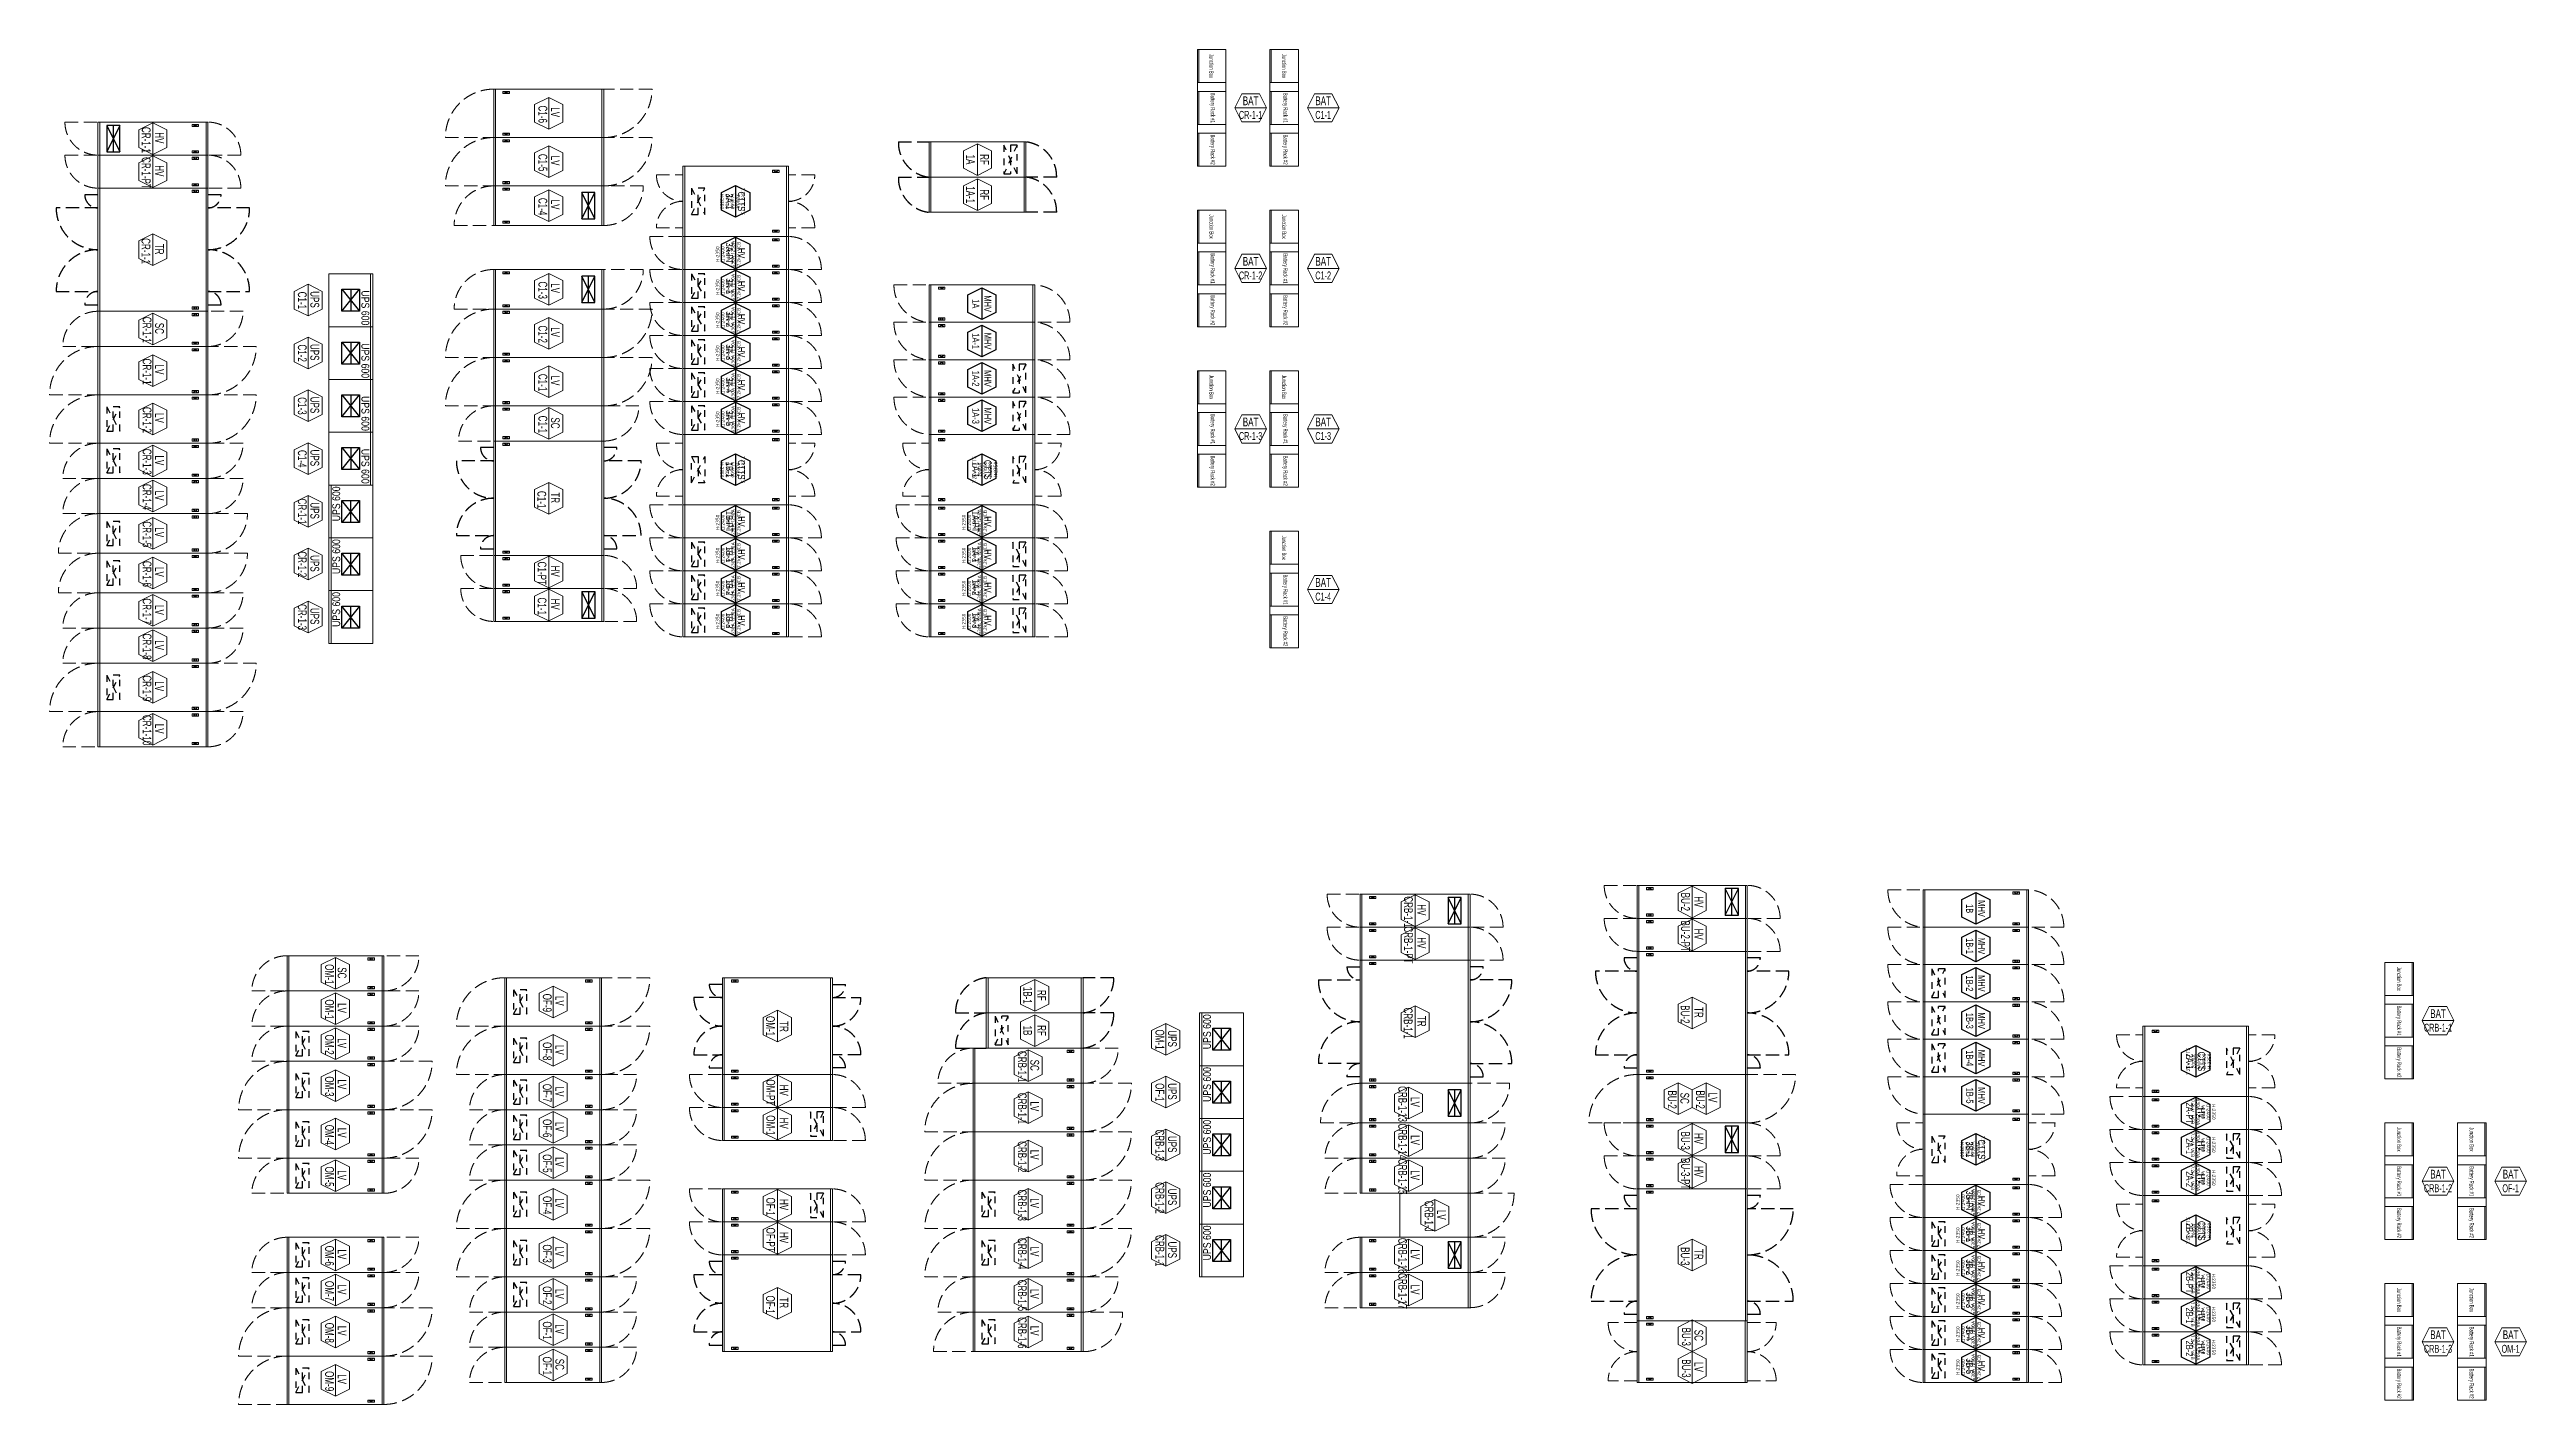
# Model space of a CAD drawing. Header units: millimetres. Extents: x 0 to 504600, y -356400 to 891000.
# Drawn here: x 279250 to 335570, y -318450 to -287650 of the extents above; entities that cross this region are included whole.
import ezdxf
from ezdxf.enums import TextEntityAlignment as Align

# ---------------------------------------------------------------- set-up
doc = ezdxf.new("R2010")
doc.units = ezdxf.units.MM
doc.header["$LTSCALE"] = 150
doc.linetypes.add('D1', pattern=[3, 1, -1, 1])
doc.linetypes.add('LH2', pattern=[2.85, 2, -0.85])
doc.layers.add('-----31 Base Plan Equipment', color=5, linetype='Continuous', lineweight=0)
doc.layers.add('NOPLOT', color=191, linetype='Continuous', plot=False)
doc.styles.add('ELEC', font='')
doc.styles.add('WD', font='isocp2.shx', dxfattribs={"height": 75, "bigfont": 'whgtxt.shx'})
doc.styles.get('ELEC').set_extended_font_data('Dotum')

msp = doc.modelspace()

# ---------------------------------------------------------------- texts
at = {"layer": '-----31 Base Plan Equipment', "style": 'ELEC'}
for s, height, width, p in [('Junction Box', 100, 0.6, (305672, -288025)), ('Junction Box', 100, 0.6, (307322, -288025)), ('Battery Rack #1', 100, 0.6, (305703, -288975)), ('Battery Rack #1', 100, 0.6, (307353, -288975)), ('CR-1-1', 200, 0.7, (281448, -289705)), ('C1-6', 200, 0.7, (290467, -289121)), ('LV', 200, 0.7, (290751, -289074)), ('HV', 200, 0.7, (281751, -289658)), ('C1-5', 200, 0.7, (290467, -290221)), ('RF', 200, 0.7, (300510, -290150)), ('Battery Rack #2', 100, 0.6, (305703, -289925)), ('Battery Rack #2', 100, 0.6, (307353, -289925)), ('CR-1-PT', 200, 0.7, (281448, -290455)), ('HV', 200, 0.7, (281751, -290408)), ('LV', 200, 0.7, (290751, -290174)), ('1A', 200, 0.7, (300190, -290150)), ('C1-4', 200, 0.7, (290467, -291221)), ('LV', 200, 0.7, (290751, -291174)), ('1A-1', 200, 0.7, (300190, -290950)), ('RF', 200, 0.7, (300510, -290950)), ('Junction Box', 100, 0.6, (305672, -291675)), ('Junction Box', 100, 0.6, (307322, -291675)), ('CR-1-1', 200, 0.7, (281442, -292233)), ('TR', 200, 0.7, (281751, -292188)), ('Battery Rack #1', 100, 0.6, (305703, -292625)), ('Battery Rack #1', 100, 0.6, (307353, -292625)), ('C1-1', 200, 0.7, (284997, -293352)), ('UPS', 200, 0.7, (285281, -293331)), ('C1-3', 200, 0.7, (290467, -293121)), ('LV', 200, 0.7, (290751, -293074)), ('Battery Rack #2', 100, 0.6, (305703, -293575)), ('Battery Rack #2', 100, 0.6, (307353, -293575)), ('CR-1-1', 200, 0.7, (281467, -294021)), ('SC', 200, 0.7, (281751, -293989)), ('C1-2', 200, 0.7, (290467, -294121)), ('LV', 200, 0.7, (290751, -294074)), ('C1-2', 200, 0.7, (284997, -294552)), ('UPS', 200, 0.7, (285281, -294531)), ('CR-1-1', 200, 0.7, (281467, -294971)), ('LV', 200, 0.7, (281751, -294924)), ('C1-1', 200, 0.7, (290467, -295221)), ('LV', 200, 0.7, (290751, -295174)), ('Junction Box', 100, 0.6, (305672, -295325)), ('Junction Box', 100, 0.6, (307322, -295325)), ('C1-3', 200, 0.7, (284997, -295752)), ('UPS', 200, 0.7, (285281, -295731)), ('CR-1-2', 200, 0.7, (281467, -296071)), ('LV', 200, 0.7, (281751, -296024)), ('C1-1', 200, 0.7, (290467, -296171)), ('SC', 200, 0.7, (290751, -296139)), ('Battery Rack #1', 100, 0.6, (305703, -296275)), ('Battery Rack #1', 100, 0.6, (307353, -296275)), ('CR-1-3', 200, 0.7, (281467, -297021)), ('C1-4', 200, 0.7, (284997, -296952)), ('UPS', 200, 0.7, (285281, -296931)), ('LV', 200, 0.7, (281751, -296989)), ('Battery Rack #2', 100, 0.6, (305703, -297225)), ('Battery Rack #2', 100, 0.6, (307353, -297225)), ('CR-1-4', 200, 0.7, (281467, -297821)), ('LV', 200, 0.7, (281751, -297789)), ('CR-1-1', 200, 0.7, (284997, -298152)), ('C1-1', 200, 0.7, (290442, -297883, 0)), ('TR', 200, 0.7, (290751, -297838, 0)), ('CR-1-5', 200, 0.7, (281467, -298671)), ('UPS', 200, 0.7, (285281, -298131)), ('LV', 200, 0.7, (281751, -298624)), ('Junction Box', 100, 0.6, (307322, -298975)), ('CR-1-6', 200, 0.7, (281467, -299571)), ('LV', 200, 0.7, (281751, -299524)), ('CR-1-2', 200, 0.7, (284997, -299352)), ('UPS', 200, 0.7, (285281, -299331)), ('C1-PT', 200, 0.7, (290448, -299555)), ('HV', 200, 0.7, (290751, -299508)), ('CR-1-7', 200, 0.7, (281467, -300421)), ('C1-1', 200, 0.7, (290448, -300305)), ('HV', 200, 0.7, (290751, -300258)), ('Battery Rack #1', 100, 0.6, (307353, -299925)), ('LV', 200, 0.7, (281751, -300389)), ('CR-1-3', 200, 0.7, (284997, -300552)), ('UPS', 200, 0.7, (285281, -300531)), ('Battery Rack #2', 100, 0.6, (307353, -300875)), ('CR-1-8', 200, 0.7, (281467, -301221)), ('LV', 200, 0.7, (281751, -301189)), ('CR-1-9', 200, 0.7, (281467, -302171)), ('LV', 200, 0.7, (281751, -302124)), ('CR-1-10', 200, 0.7, (281467, -303121)), ('LV', 200, 0.7, (281751, -303089)), ('CRB-1-1', 200, 0.7, (310148, -307255)), ('BU-2', 200, 0.7, (316448, -307025, 0)), ('HV', 200, 0.7, (316751, -307025, 0)), ('HV', 200, 0.7, (310451, -307208)), ('BU-2-PT', 200, 0.7, (316448, -307805, 0)), ('CRB-1-PT', 200, 0.7, (310148, -308005)), ('HV', 200, 0.7, (310451, -307958)), ('HV', 200, 0.7, (316751, -307758, 0)), ('OM-1', 200, 0.7, (285617, -308671)), ('SC', 200, 0.7, (285901, -308639)), ('Junction Box', 100, 0.6, (332675, -308775)), ('OF-9', 200, 0.7, (290567, -309321)), ('LV', 200, 0.7, (290851, -309274)), ('1B-1', 200, 0.7, (301490, -309150, 0)), ('RF', 200, 0.7, (301810, -309150, 0)), ('OM-1', 200, 0.7, (285617, -309471)), ('LV', 200, 0.7, (285901, -309439)), ('OM-1', 200, 0.7, (295642, -309848)), ('TR', 200, 0.7, (295951, -309859)), ('CRB-1-1', 200, 0.7, (310142, -309783)), ('TR', 200, 0.7, (310451, -309738)), ('BU-2', 200, 0.7, (316442, -309583, 0)), ('TR', 200, 0.7, (316751, -309538, 0)), ('Battery Rack #1', 100, 0.6, (332675, -309725)), ('OM-2', 200, 0.7, (285617, -310271)), ('LV', 200, 0.7, (285901, -310239)), ('OF-8', 200, 0.7, (290567, -310421)), ('LV', 200, 0.7, (290851, -310389)), ('1B', 200, 0.7, (301490, -309950, 0)), ('RF', 200, 0.7, (301810, -309950, 0)), ('OM-1', 200, 0.7, (304496, -310155)), ('UPS', 200, 0.7, (304781, -310134)), ('CRB-1-1', 200, 0.7, (301367, -310771)), ('SC', 200, 0.7, (301651, -310739)), ('Battery Rack #2', 100, 0.6, (332675, -310675)), ('OM-3', 200, 0.7, (285617, -311221)), ('LV', 200, 0.7, (285901, -311174)), ('OF-7', 200, 0.7, (290567, -311371)), ('LV', 200, 0.7, (290851, -311339)), ('OM-PT', 200, 0.7, (295648, -311355)), ('HV', 200, 0.7, (295951, -311308)), ('CRB-1-1', 200, 0.7, (301367, -311721)), ('OF-1', 200, 0.7, (304496, -311355)), ('UPS', 200, 0.7, (304781, -311334)), ('CRB-1-13', 200, 0.7, (310017, -311621)), ('BU-2', 200, 0.7, (316147, -311521, 0)), ('SC', 200, 0.7, (316431, -311489, 0)), ('BU-2', 200, 0.7, (316787, -311521, 0)), ('LV', 200, 0.7, (317071, -311474, 0)), ('OF-6', 200, 0.7, (290567, -312171)), ('OM-1', 200, 0.7, (295648, -312105)), ('HV', 200, 0.7, (295951, -312058)), ('LV', 200, 0.7, (301651, -311674)), ('LV', 200, 0.7, (310301, -311574)), ('OM-4', 200, 0.7, (285617, -312321)), ('LV', 200, 0.7, (285901, -312274)), ('LV', 200, 0.7, (290851, -312139)), ('CRB-1-2', 200, 0.7, (301367, -312821)), ('CRB-1-3', 200, 0.7, (304496, -312555)), ('UPS', 200, 0.7, (304781, -312534)), ('CRB-1-14', 200, 0.7, (310017, -312471)), ('LV', 200, 0.7, (310301, -312439)), ('BU-3', 200, 0.7, (316448, -312455, 0)), ('HV', 200, 0.7, (316751, -312408, 0)), ('Junction Box', 100, 0.6, (332675, -312425)), ('Junction Box', 100, 0.6, (334325, -312425)), ('OM-5', 200, 0.7, (285617, -313271)), ('OF-5', 200, 0.7, (290567, -312971)), ('LV', 200, 0.7, (290851, -312939)), ('LV', 200, 0.7, (301651, -312774)), ('CRB-1-15', 200, 0.7, (310017, -313271)), ('BU-3-PT', 200, 0.7, (316448, -313205, 0)), ('HV', 200, 0.7, (316751, -313158, 0)), ('Battery Rack #1', 100, 0.6, (332675, -313375)), ('Battery Rack #1', 100, 0.6, (334325, -313375)), ('LV', 200, 0.7, (285901, -313239)), ('CRB-1-3', 200, 0.7, (301367, -313921)), ('CRB-1-2', 200, 0.7, (304496, -313755)), ('UPS', 200, 0.7, (304781, -313734)), ('LV', 200, 0.7, (310301, -313239)), ('OF-4', 200, 0.7, (290567, -313921)), ('LV', 200, 0.7, (290851, -313874)), ('OF-1', 200, 0.7, (295648, -313955)), ('HV', 200, 0.7, (295951, -313908)), ('LV', 200, 0.7, (301651, -313874)), ('CRB-1-J', 200, 0.7, (310617, -314171)), ('LV', 200, 0.7, (310901, -314139)), ('Battery Rack #2', 100, 0.6, (332675, -314325)), ('Battery Rack #2', 100, 0.6, (334325, -314325)), ('OF-3', 200, 0.7, (290567, -315021)), ('OF-PT', 200, 0.7, (295648, -314705)), ('HV', 200, 0.7, (295951, -314658)), ('CRB-1-4', 200, 0.7, (301367, -315021)), ('CRB-1-1', 200, 0.7, (304496, -314955)), ('UPS', 200, 0.7, (304781, -314934)), ('CRB-1-16', 200, 0.7, (310017, -315071)), ('OM-6', 200, 0.7, (285617, -315071)), ('LV', 200, 0.7, (285901, -315039)), ('LV', 200, 0.7, (290851, -314974)), ('LV', 200, 0.7, (301651, -314974)), ('LV', 200, 0.7, (310301, -315039)), ('BU-3', 200, 0.7, (316442, -315083)), ('TR', 200, 0.7, (316751, -315038)), ('OM-7', 200, 0.7, (285617, -315871)), ('LV', 200, 0.7, (285901, -315839)), ('OF-2', 200, 0.7, (290567, -315971)), ('LV', 200, 0.7, (290851, -315939)), ('CRB-1-5', 200, 0.7, (301367, -315971)), ('LV', 200, 0.7, (301651, -315939)), ('CRB-1-17', 200, 0.7, (310017, -315871)), ('LV', 200, 0.7, (310301, -315839)), ('Junction Box', 100, 0.6, (332675, -316075)), ('Junction Box', 100, 0.6, (334325, -316075)), ('OF-1', 200, 0.7, (295642, -316183)), ('TR', 200, 0.7, (295951, -316138)), ('CRB-1-6', 200, 0.7, (301367, -316821)), ('OM-8', 200, 0.7, (285617, -316821)), ('LV', 200, 0.7, (285901, -316774)), ('OF-1', 200, 0.7, (290567, -316771)), ('LV', 200, 0.7, (290851, -316739)), ('LV', 200, 0.7, (301651, -316774)), ('BU-3', 200, 0.7, (316467, -316911)), ('SC', 200, 0.7, (316751, -316879)), ('Battery Rack #1', 100, 0.6, (332675, -317025)), ('Battery Rack #1', 100, 0.6, (334325, -317025)), ('OF-1', 200, 0.7, (290567, -317571)), ('SC', 200, 0.7, (290851, -317539)), ('BU-3', 200, 0.7, (316467, -317631)), ('LV', 200, 0.7, (316751, -317599)), ('OM-9', 200, 0.7, (285617, -317921)), ('LV', 200, 0.7, (285901, -317874)), ('Battery Rack #2', 100, 0.6, (332675, -317975)), ('Battery Rack #2', 100, 0.6, (334325, -317975))]:
    msp.add_text(s, height=height, rotation=270, dxfattribs=dict(at, width=width)).set_placement(p, align=Align.MIDDLE_CENTER)
for s, height, width, p in [('BAT', 200, 0.7, (306560, -288815)), ('BAT', 200, 0.7, (308210, -288815)), ('CR-1-1', 180, 0.6, (306560, -289135)), ('C1-1', 180, 0.6, (308210, -289135)), ('CR-1-2', 180, 0.6, (306560, -292785)), ('BAT', 200, 0.7, (306560, -292465)), ('BAT', 200, 0.7, (308210, -292465)), ('C1-2', 180, 0.6, (308210, -292785)), ('BAT', 200, 0.7, (306560, -296115)), ('BAT', 200, 0.7, (308210, -296115)), ('CR-1-3', 180, 0.6, (306560, -296435)), ('C1-3', 180, 0.6, (308210, -296435)), ('BAT', 200, 0.7, (308210, -299765)), ('C1-4', 180, 0.6, (308210, -300085)), ('BAT', 200, 0.7, (333560, -309565)), ('CRB-1-1', 180, 0.6, (333560, -309885)), ('BAT', 200, 0.7, (333560, -313215)), ('BAT', 200, 0.7, (335210, -313215)), ('CRB-1-2', 180, 0.6, (333560, -313535)), ('OF-1', 180, 0.6, (335210, -313535)), ('BAT', 200, 0.7, (333560, -316865)), ('BAT', 200, 0.7, (335210, -316865)), ('CRB-1-3', 180, 0.6, (333560, -317185)), ('OM-1', 180, 0.6, (335210, -317185))]:
    msp.add_text(s, height=height, dxfattribs=dict(at, width=width)).set_placement(p, align=Align.MIDDLE_CENTER)
at = {"layer": '-----31 Base Plan Equipment', "linetype": 'D1', "style": 'WD'}
for s, rotation, p in [('H:2350', 270, (294540, -291100)), ('D:2500', 270, (294660, -291100)), ('W:1600', 270, (294780, -291100)), ('2000A', 270, (294900, -291100)), ('7.2kV CTTS', 270, (295020, -291100)), ('H:2350', 90, (294440, -292300)), ('D:2400', 90, (294560, -292300)), ('W:800', 90, (294680, -292300)), ('630A,1250A', 90, (294800, -292300)), ('7.2kV VCB', 90, (294920, -292300)), ('630A,1250A', 90, (294800, -293050)), ('7.2kV VCB', 90, (294920, -293050)), ('H:2350', 90, (294440, -293050)), ('D:2400', 90, (294560, -293050)), ('W:800', 90, (294680, -293050)), ('H:2350', 90, (294440, -293800)), ('D:2400', 90, (294560, -293800)), ('W:800', 90, (294680, -293800)), ('630A,1250A', 90, (294800, -293800)), ('7.2kV VCB', 90, (294920, -293800)), ('H:2350', 90, (294440, -294550)), ('D:2400', 90, (294560, -294550)), ('W:800', 90, (294680, -294550)), ('630A,1250A', 90, (294800, -294550)), ('7.2kV VCB', 90, (294920, -294550)), ('630A,1250A', 90, (294800, -295300)), ('7.2kV VCB', 90, (294920, -295300)), ('H:2350', 90, (294440, -295300)), ('D:2400', 90, (294560, -295300)), ('W:800', 90, (294680, -295300)), ('H:2350', 90, (294440, -296050)), ('D:2400', 90, (294560, -296050)), ('W:800', 90, (294680, -296050)), ('630A,1250A', 90, (294800, -296050)), ('7.2kV VCB', 90, (294920, -296050)), ('H:2350', 270, (294540, -297200)), ('D:2500', 270, (294660, -297200)), ('W:1600', 270, (294780, -297200)), ('2000A', 270, (294900, -297200)), ('7.2kV CTTS', 270, (295020, -297200)), ('7.2kV CTTS', 90, (300280, -297200)), ('2000A', 90, (300400, -297200)), ('W:1600', 90, (300520, -297200)), ('D:2500', 90, (300640, -297200)), ('H:2350', 90, (300760, -297200)), ('H:2350', 90, (294440, -298400)), ('D:2400', 90, (294560, -298400)), ('W:800', 90, (294680, -298400)), ('630A,1250A', 90, (294800, -298400)), ('7.2kV VCB', 90, (294920, -298400)), ('H:2350', 90, (300040, -298400)), ('D:2400', 90, (300160, -298400)), ('W:800', 90, (300280, -298400)), ('630A,1250A', 90, (300400, -298400)), ('7.2kV VCB', 90, (300520, -298400)), ('H:2350', 90, (294440, -299150)), ('D:2400', 90, (294560, -299150)), ('W:800', 90, (294680, -299150)), ('630A,1250A', 90, (294800, -299150)), ('7.2kV VCB', 90, (294920, -299150)), ('H:2350', 90, (300040, -299150)), ('D:2400', 90, (300160, -299150)), ('W:800', 90, (300280, -299150)), ('630A,1250A', 90, (300400, -299150)), ('7.2kV VCB', 90, (300520, -299150)), ('H:2350', 90, (294440, -299900)), ('D:2400', 90, (294560, -299900)), ('W:800', 90, (294680, -299900)), ('630A,1250A', 90, (294800, -299900)), ('7.2kV VCB', 90, (294920, -299900)), ('H:2350', 90, (300040, -299900)), ('D:2400', 90, (300160, -299900)), ('W:800', 90, (300280, -299900)), ('630A,1250A', 90, (300400, -299900)), ('7.2kV VCB', 90, (300520, -299900)), ('H:2350', 90, (294440, -300650)), ('D:2400', 90, (294560, -300650)), ('W:800', 90, (294680, -300650)), ('630A,1250A', 90, (294800, -300650)), ('7.2kV VCB', 90, (294920, -300650)), ('H:2350', 90, (300040, -300650)), ('D:2400', 90, (300160, -300650)), ('W:800', 90, (300280, -300650)), ('630A,1250A', 90, (300400, -300650)), ('7.2kV VCB', 90, (300520, -300650))]:
    msp.add_text(s, height=80, rotation=rotation, dxfattribs=at).set_placement(p, align=Align.MIDDLE)
at = {"layer": '-----31 Base Plan Equipment', "lineweight": -2, "style": 'ELEC', "width": 0.7}
for s, p in [('3A-1', (294710, -291104)), ('CTTS', (294982, -291102)), ('3A-PT', (294710, -292279)), ('HV', (294982, -292277)), ('3A-1', (294710, -293029)), ('HV', (294982, -293027)), ('1A', (300310, -293429)), ('MHV', (300582, -293427)), ('3A-2', (294710, -293779)), ('HV', (294982, -293777)), ('3A-3', (294710, -294529)), ('HV', (294982, -294527)), ('1A-1', (300310, -294279)), ('MHV', (300582, -294277)), ('1A-2', (300310, -295129)), ('MHV', (300582, -295127)), ('3A-4', (294710, -295279)), ('HV', (294982, -295277)), ('3A-5', (294710, -296029)), ('HV', (294982, -296027)), ('1A-3', (300310, -295979)), ('MHV', (300582, -295977)), ('1B-1', (294710, -297204)), ('CTTS', (294982, -297202)), ('1A-1', (300310, -297204)), ('CTTS', (300582, -297202)), ('1B-PT', (294710, -298379)), ('HV', (294982, -298377)), ('1A-PT', (300310, -298379)), ('HV', (300582, -298377)), ('1B-1', (294710, -299129)), ('HV', (294982, -299127)), ('1A-1', (300310, -299129)), ('HV', (300582, -299127)), ('1B-2', (294710, -299879)), ('HV', (294982, -299877)), ('1A-2', (300310, -299879)), ('HV', (300582, -299877)), ('1B-3', (294710, -300629)), ('HV', (294982, -300627)), ('1A-3', (300310, -300629)), ('HV', (300582, -300627)), ('1B', (322910, -307179)), ('MHV', (323182, -307177)), ('1B-1', (322910, -308029)), ('MHV', (323182, -308027)), ('1B-2', (322910, -308879)), ('MHV', (323182, -308877)), ('1B-3', (322910, -309729)), ('MHV', (323182, -309727)), ('1B-4', (322910, -310579)), ('MHV', (323182, -310577)), ('2A-1', (327910, -310654)), ('CTTS', (328182, -310652)), ('1B-5', (322910, -311429)), ('MHV', (323182, -311427)), ('2A-PT', (327910, -311829)), ('HV', (328182, -311827)), ('3B-1', (322910, -312654)), ('CTTS', (323182, -312652)), ('2A-1', (327910, -312579)), ('HV', (328182, -312577)), ('3B-PT', (322910, -313829)), ('2A-2', (327910, -313329)), ('HV', (328182, -313327)), ('HV', (323182, -313827)), ('3B-1', (322910, -314579)), ('HV', (323182, -314577)), ('2B-1', (327910, -314504)), ('CTTS', (328182, -314502)), ('3B-2', (322910, -315329)), ('HV', (323182, -315327)), ('3B-3', (322910, -316079)), ('2B-PT', (327910, -315679)), ('HV', (328182, -315677)), ('HV', (323182, -316077)), ('2B-1', (327910, -316429)), ('HV', (328182, -316427)), ('3B-4', (322910, -316829)), ('HV', (323182, -316827)), ('2B-2', (327910, -317179)), ('3B-5', (322910, -317579)), ('HV', (323182, -317577)), ('HV', (328182, -317177))]:
    msp.add_text(s, height=160, rotation=270, dxfattribs=at).set_placement(p, align=Align.MIDDLE)
at = {"layer": 'NOPLOT', "linetype": 'D1', "style": 'WD'}
for s, rotation, p in [('H:2350', 270, (294540, -291100)), ('D:2500', 270, (294660, -291100)), ('W:1600', 270, (294780, -291100)), ('2000A', 270, (294900, -291100)), ('7.2kV CTTS', 270, (295020, -291100)), ('H:2350', 90, (294440, -292300)), ('D:2400', 90, (294560, -292300)), ('W:800', 90, (294680, -292300)), ('630A,1250A', 90, (294800, -292300)), ('7.2kV VCB', 90, (294920, -292300)), ('630A,1250A', 90, (294800, -293050)), ('7.2kV VCB', 90, (294920, -293050)), ('H:2350', 90, (294440, -293050)), ('D:2400', 90, (294560, -293050)), ('W:800', 90, (294680, -293050)), ('H:2350', 90, (294440, -293800)), ('D:2400', 90, (294560, -293800)), ('W:800', 90, (294680, -293800)), ('630A,1250A', 90, (294800, -293800)), ('7.2kV VCB', 90, (294920, -293800)), ('H:2350', 90, (294440, -294550)), ('D:2400', 90, (294560, -294550)), ('W:800', 90, (294680, -294550)), ('630A,1250A', 90, (294800, -294550)), ('7.2kV VCB', 90, (294920, -294550)), ('630A,1250A', 90, (294800, -295300)), ('7.2kV VCB', 90, (294920, -295300)), ('H:2350', 90, (294440, -295300)), ('D:2400', 90, (294560, -295300)), ('W:800', 90, (294680, -295300)), ('H:2350', 90, (294440, -296050)), ('D:2400', 90, (294560, -296050)), ('W:800', 90, (294680, -296050)), ('630A,1250A', 90, (294800, -296050)), ('7.2kV VCB', 90, (294920, -296050)), ('H:2350', 270, (294540, -297200)), ('D:2500', 270, (294660, -297200)), ('W:1600', 270, (294780, -297200)), ('2000A', 270, (294900, -297200)), ('7.2kV CTTS', 270, (295020, -297200)), ('7.2kV CTTS', 90, (300280, -297200)), ('2000A', 90, (300400, -297200)), ('W:1600', 90, (300520, -297200)), ('D:2500', 90, (300640, -297200)), ('H:2350', 90, (300760, -297200)), ('H:2350', 90, (294440, -298400)), ('D:2400', 90, (294560, -298400)), ('W:800', 90, (294680, -298400)), ('630A,1250A', 90, (294800, -298400)), ('7.2kV VCB', 90, (294920, -298400)), ('H:2350', 90, (300040, -298400)), ('D:2400', 90, (300160, -298400)), ('W:800', 90, (300280, -298400)), ('630A,1250A', 90, (300400, -298400)), ('7.2kV VCB', 90, (300520, -298400)), ('H:2350', 90, (294440, -299150)), ('D:2400', 90, (294560, -299150)), ('W:800', 90, (294680, -299150)), ('630A,1250A', 90, (294800, -299150)), ('7.2kV VCB', 90, (294920, -299150)), ('H:2350', 90, (300040, -299150)), ('D:2400', 90, (300160, -299150)), ('W:800', 90, (300280, -299150)), ('630A,1250A', 90, (300400, -299150)), ('7.2kV VCB', 90, (300520, -299150)), ('H:2350', 90, (294440, -299900)), ('D:2400', 90, (294560, -299900)), ('W:800', 90, (294680, -299900)), ('630A,1250A', 90, (294800, -299900)), ('7.2kV VCB', 90, (294920, -299900)), ('H:2350', 90, (300040, -299900)), ('D:2400', 90, (300160, -299900)), ('W:800', 90, (300280, -299900)), ('630A,1250A', 90, (300400, -299900)), ('7.2kV VCB', 90, (300520, -299900)), ('H:2350', 90, (294440, -300650)), ('D:2400', 90, (294560, -300650)), ('W:800', 90, (294680, -300650)), ('630A,1250A', 90, (294800, -300650)), ('7.2kV VCB', 90, (294920, -300650)), ('H:2350', 90, (300040, -300650)), ('D:2400', 90, (300160, -300650)), ('W:800', 90, (300280, -300650)), ('630A,1250A', 90, (300400, -300650)), ('7.2kV VCB', 90, (300520, -300650)), ('7.2kV CTTS', 90, (327880, -310650)), ('2000A', 90, (328000, -310650)), ('W:1600', 90, (328120, -310650)), ('D:2500', 90, (328240, -310650)), ('H:2350', 90, (328360, -310650)), ('7.2kV VCB', 270, (327980, -311800)), ('630A,1250A', 270, (328100, -311800)), ('W:800', 270, (328220, -311800)), ('D:2400', 270, (328340, -311800)), ('H:2350', 270, (328460, -311800)), ('H:2350', 270, (322740, -312650)), ('D:2500', 270, (322860, -312650)), ('W:1600', 270, (322980, -312650)), ('2000A', 270, (323100, -312650)), ('7.2kV CTTS', 270, (323220, -312650)), ('7.2kV VCB', 270, (327980, -312550)), ('630A,1250A', 270, (328100, -312550)), ('W:800', 270, (328220, -312550)), ('D:2400', 270, (328340, -312550)), ('H:2350', 270, (328460, -312550)), ('7.2kV VCB', 270, (327980, -313300)), ('630A,1250A', 270, (328100, -313300)), ('630A,1250A', 90, (323000, -313850)), ('7.2kV VCB', 90, (323120, -313850)), ('W:800', 270, (328220, -313300)), ('D:2400', 270, (328340, -313300)), ('H:2350', 270, (328460, -313300)), ('H:2350', 90, (322640, -313850)), ('D:2400', 90, (322760, -313850)), ('W:800', 90, (322880, -313850)), ('7.2kV CTTS', 90, (327880, -314500)), ('H:2350', 90, (322640, -314600)), ('D:2400', 90, (322760, -314600)), ('W:800', 90, (322880, -314600)), ('630A,1250A', 90, (323000, -314600)), ('7.2kV VCB', 90, (323120, -314600)), ('2000A', 90, (328000, -314500)), ('W:1600', 90, (328120, -314500)), ('D:2500', 90, (328240, -314500)), ('H:2350', 90, (328360, -314500)), ('H:2350', 90, (322640, -315350)), ('D:2400', 90, (322760, -315350)), ('W:800', 90, (322880, -315350)), ('630A,1250A', 90, (323000, -315350)), ('7.2kV VCB', 90, (323120, -315350)), ('630A,1250A', 90, (323000, -316100)), ('7.2kV VCB', 90, (323120, -316100)), ('7.2kV VCB', 270, (327980, -315650)), ('630A,1250A', 270, (328100, -315650)), ('W:800', 270, (328220, -315650)), ('D:2400', 270, (328340, -315650)), ('H:2350', 270, (328460, -315650)), ('H:2350', 90, (322640, -316100)), ('D:2400', 90, (322760, -316100)), ('W:800', 90, (322880, -316100)), ('7.2kV VCB', 270, (327980, -316400)), ('630A,1250A', 270, (328100, -316400)), ('W:800', 270, (328220, -316400)), ('D:2400', 270, (328340, -316400)), ('H:2350', 270, (328460, -316400)), ('H:2350', 90, (322640, -316850)), ('D:2400', 90, (322760, -316850)), ('W:800', 90, (322880, -316850)), ('630A,1250A', 90, (323000, -316850)), ('7.2kV VCB', 90, (323120, -316850)), ('7.2kV VCB', 270, (327980, -317150)), ('630A,1250A', 270, (328100, -317150)), ('W:800', 270, (328220, -317150)), ('D:2400', 270, (328340, -317150)), ('H:2350', 270, (328460, -317150)), ('H:2350', 90, (322640, -317600)), ('D:2400', 90, (322760, -317600)), ('W:800', 90, (322880, -317600)), ('630A,1250A', 90, (323000, -317600)), ('7.2kV VCB', 90, (323120, -317600))]:
    msp.add_text(s, height=80, rotation=rotation, dxfattribs=at).set_placement(p, align=Align.MIDDLE)

# ---------------------------------------------------------------- blocks, each defined once
blk = doc.blocks.new('A$C2e8f9a8b')
at = {"color": 0}
blk.add_line((30, 750), (30, 0), dxfattribs=at)
blk.add_lwpolyline([(650, 0), (0, 0), (0, 750), (650, 750)], close=True, dxfattribs=at)
blk = doc.blocks.new('UPS 600kV')
blk.add_line((800, 850), (-402, 850))
blk.add_lwpolyline([(798, -100), (-402, -100), (-402, 900), (798, 900)], close=True)
at = {"layer": 'NOPLOT'}
for p, q in [((-52, 199), (448, 601)), ((448, 199), (-52, 601)), ((-52, 400), (448, 400))]:
    blk.add_line(p, q, dxfattribs=at)
blk.add_lwpolyline([(448, 601), (448, 199), (-52, 199), (-52, 601)], close=True, dxfattribs=at)
at = {"layer": 'NOPLOT', "style": 'ELEC', "width": 0.85}
blk.add_text('UPS 600', height=178.2, dxfattribs=at).set_placement((-26, 731), align=Align.MIDDLE_LEFT)
blk = doc.blocks.new('850X2400')
at = {"color": 8, "linetype": 'LH2'}
for p, q in [((-3200, 850), (-2400, 850)), ((800, 0), (0, 0))]:
    blk.add_line(p, q, dxfattribs=at)
for p, q in [((-2360, 850), (-2360, 0)), ((-40, 850), (-40, 0))]:
    blk.add_line(p, q)
at = {"linetype": 'D1'}
for p, q in [((-2040, 800), (-2190, 750)), ((-2040, 750), (-2190, 800)), ((-2040, 50), (-2190, 100)), ((-2040, 100), (-2190, 50))]:
    blk.add_line(p, q, dxfattribs=at)
blk.add_lwpolyline([(-2400, 850), (-2400, 0), (0, 0), (0, 850)], close=True)
for points in [[(-2190, 800), (-2190, 750), (-2040, 750), (-2040, 800)], [(-2190, 50), (-2190, 100), (-2040, 100), (-2040, 50)]]:
    blk.add_lwpolyline(points, close=True, dxfattribs=at)
at = {"color": 8, "linetype": 'LH2'}
for centre, start, end in [((-2356, 843), 179.5156, 267.013), ((-44, 7), 359.5156, 87.013)]:
    blk.add_arc(centre, 844, start, end, dxfattribs=at)
blk = doc.blocks.new('1600X2400')
at = {"color": 8, "linetype": 'LH2'}
for p, q in [((-3000, 1400), (-2400, 1400)), ((600, 1400), (0, 1400)), ((-3000, 200), (-2400, 200)), ((600, 200), (0, 200))]:
    blk.add_line(p, q, dxfattribs=at)
at = {"linetype": 'Continuous'}
for p, q in [((-2360, 855), (-2360, 1600)), ((-42, 0), (-42, 1600)), ((-2360, 0), (-2360, 855))]:
    blk.add_line(p, q, dxfattribs=at)
at = {"linetype": 'D1'}
for p, q in [((-2040, 1505), (-2190, 1455)), ((-2040, 1455), (-2190, 1505)), ((-2040, 95), (-2190, 145)), ((-2040, 145), (-2190, 95))]:
    blk.add_line(p, q, dxfattribs=at)
blk.add_lwpolyline([(0, 1600), (0, 0), (-2400, 0), (-2400, 1600)], close=True)
for points in [[(-2190, 1505), (-2190, 1455), (-2040, 1455), (-2040, 1505)], [(-2190, 95), (-2190, 145), (-2040, 145), (-2040, 95)]]:
    blk.add_lwpolyline(points, close=True, dxfattribs=at)
at = {"color": 8, "linetype": 'LH2'}
for centre, start, end in [((-2400, 1400), 180, 270), ((0, 1400), 270, 0), ((-2400, 200), 90, 180), ((0, 200), 0, 90)]:
    blk.add_arc(centre, 600, start, end, dxfattribs=at)
blk = doc.blocks.new('750X2400')
at = {"color": 8, "linetype": 'LH2'}
for p, q in [((-3150, 750), (-2400, 750)), ((750, 0), (0, 0))]:
    blk.add_line(p, q, dxfattribs=at)
for p, q in [((-2360, 750), (-2360, 0)), ((-42, 750), (-42, 0))]:
    blk.add_line(p, q)
at = {"linetype": 'D1'}
for p, q in [((-2040, 700), (-2190, 650)), ((-2040, 650), (-2190, 700)), ((-2040, 50), (-2190, 100)), ((-2040, 100), (-2190, 50))]:
    blk.add_line(p, q, dxfattribs=at)
blk.add_lwpolyline([(-2400, 750), (-2400, 0), (0, 0), (0, 750)], close=True)
for points in [[(-2190, 700), (-2190, 650), (-2040, 650), (-2040, 700)], [(-2190, 50), (-2190, 100), (-2040, 100), (-2040, 50)]]:
    blk.add_lwpolyline(points, close=True, dxfattribs=at)
at = {"color": 8, "linetype": 'LH2'}
for centre, start, end in [((-2400, 750), 180, 270), ((0, 0), 0, 90)]:
    blk.add_arc(centre, 750, start, end, dxfattribs=at)
blk = doc.blocks.new('750X2500')
at = {"color": 8, "linetype": 'LH2'}
for p, q in [((-3250, 750), (-2458, 750)), ((750, 0), (-42, 0))]:
    blk.add_line(p, q, dxfattribs=at)
for p, q in [((-2460, 750), (-2460, 0)), ((-210, 700), (-360, 650)), ((-360, 700), (-210, 650)), ((-40, 750), (-40, 0)), ((-210, 50), (-360, 100)), ((-360, 50), (-210, 100))]:
    blk.add_line(p, q)
for points in [[(-2500, 750), (-2500, 0), (0, 0), (0, 750)], [(-360, 700), (-210, 700), (-210, 650), (-360, 650)], [(-360, 50), (-210, 50), (-210, 100), (-360, 100)]]:
    blk.add_lwpolyline(points, close=True)
for centre, start, end in [((-2500, 750), 180, 270), ((0, 0), 0, 90)]:
    blk.add_arc(centre, 750, start, end, dxfattribs=at)
blk = doc.blocks.new('800X2500')
for p, q in [((-2460, 800), (-2460, 0)), ((-210, 750), (-360, 700)), ((-360, 750), (-210, 700)), ((-40, 800), (-40, 0)), ((-210, 50), (-360, 100)), ((-360, 50), (-210, 100))]:
    blk.add_line(p, q)
at = {"color": 8, "linetype": 'LH2'}
for p, q in [((800, 800), (-42, 800)), ((-3300, 0), (-2458, 0))]:
    blk.add_line(p, q, dxfattribs=at)
for points in [[(-2500, 800), (-2500, 0), (0, 0), (0, 800)], [(-360, 750), (-210, 750), (-210, 700), (-360, 700)], [(-360, 50), (-210, 50), (-210, 100), (-360, 100)]]:
    blk.add_lwpolyline(points, close=True)
for centre, start, end in [((-2500, 0), 90, 180), ((0, 800), 270, 0)]:
    blk.add_arc(centre, 800, start, end, dxfattribs=at)
blk = doc.blocks.new('1100X2500')
for p, q in [((-2460, 1100), (-2460, 0)), ((-210, 1050), (-360, 1000)), ((-360, 1050), (-210, 1000)), ((-40, 1100), (-40, 0)), ((-210, 50), (-360, 100)), ((-360, 50), (-210, 100))]:
    blk.add_line(p, q)
at = {"color": 8, "linetype": 'LH2'}
for p, q in [((1100, 1100), (-42, 1100)), ((-3600, 0), (-2458, 0))]:
    blk.add_line(p, q, dxfattribs=at)
at = {"elevation": 0}
for points in [[(-2500, 1100), (-2500, 0), (0, 0), (0, 1100)], [(-360, 1050), (-210, 1050), (-210, 1000), (-360, 1000)], [(-360, 50), (-210, 50), (-210, 100), (-360, 100)]]:
    blk.add_lwpolyline(points, close=True, dxfattribs=at)
at = {"color": 8, "linetype": 'LH2'}
for centre, start, end in [((-2500, 0), 90, 180), ((0, 1100), 270, 0)]:
    blk.add_arc(centre, 1100, start, end, dxfattribs=at)
blk = doc.blocks.new('900X2500')
for p, q in [((-2460, 900), (-2460, 0)), ((-210, 850), (-360, 800)), ((-360, 850), (-210, 800)), ((-40, 900), (-40, 0)), ((-210, 50), (-360, 100)), ((-360, 50), (-210, 100))]:
    blk.add_line(p, q)
at = {"color": 8, "linetype": 'LH2'}
for p, q in [((900, 900), (-42, 900)), ((-3400, 0), (-2458, 0))]:
    blk.add_line(p, q, dxfattribs=at)
at = {"elevation": 0}
for points in [[(-2500, 900), (-2500, 0), (0, 0), (0, 900)], [(-360, 850), (-210, 850), (-210, 800), (-360, 800)], [(-360, 50), (-210, 50), (-210, 100), (-360, 100)]]:
    blk.add_lwpolyline(points, close=True, dxfattribs=at)
at = {"color": 8, "linetype": 'LH2'}
for centre, start, end in [((-2500, 0), 90, 180), ((0, 900), 270, 0)]:
    blk.add_arc(centre, 900, start, end, dxfattribs=at)
blk = doc.blocks.new('1400X2500')
at = {"color": 8, "linetype": 'LH2'}
for p, q in [((-2500, 1360, 0), (-3160, 1360, 0)), ((0, 1360, 0), (660, 1360, 0)), ((-2500, 40, 0), (-3160, 40, 0)), ((0, 40, 0), (660, 40, 0))]:
    blk.add_line(p, q, dxfattribs=at)
for p, q in [((-2458, 0, 0), (-2458, 1400, 0)), ((-360, 1350, 0), (-210, 1300, 0)), ((-360, 1300, 0), (-210, 1350, 0)), ((-40, 0), (-40, 1400)), ((-360, 100, 0), (-210, 50, 0)), ((-360, 50, 0), (-210, 100, 0))]:
    blk.add_line(p, q)
for points in [[(0, 0), (0, 1400), (-2500, 1400), (-2500, 0)], [(-210, 1350), (-210, 1300), (-360, 1300), (-360, 1350)], [(-210, 100), (-210, 50), (-360, 50), (-360, 100)]]:
    blk.add_lwpolyline(points, close=True)
for centre, start, end in [((-2500, 1360, 0), 180, 270), ((0, 1360, 0), 270, 0), ((-2500, 40, 0), 90, 180), ((0, 40, 0), 0, 90)]:
    blk.add_arc(centre, 660, start, end, dxfattribs=at)
blk = doc.blocks.new('800x2200')
for p, q in [((-2160, 0), (-2160, 800)), ((-1990, 750), (-1840, 700)), ((-1840, 750), (-1990, 700)), ((-40, 0), (-40, 800)), ((-1990, 50), (-1840, 100)), ((-1840, 50), (-1990, 100))]:
    blk.add_line(p, q)
at = {"color": 8, "linetype": 'LH2'}
for p, q in [((800, 800), (-42, 800)), ((-3000, 0), (-2158, 0))]:
    blk.add_line(p, q, dxfattribs=at)
for points in [[(0, 0), (0, 800), (-2200, 800), (-2200, 0)], [(-1840, 750), (-1990, 750), (-1990, 700), (-1840, 700)], [(-1840, 50), (-1990, 50), (-1990, 100), (-1840, 100)]]:
    blk.add_lwpolyline(points, close=True)
for centre, start, end in [((-2200, 0), 90, 180), ((0, 800), 270, 0)]:
    blk.add_arc(centre, 800, start, end, dxfattribs=at)
blk = doc.blocks.new('1100x2200')
for p, q in [((-2160, 0), (-2160, 1100)), ((-1990, 1050), (-1840, 1000)), ((-1840, 1050), (-1990, 1000)), ((-40, 0), (-40, 1100)), ((-1990, 50), (-1840, 100)), ((-1840, 50), (-1990, 100))]:
    blk.add_line(p, q)
at = {"color": 8, "linetype": 'LH2'}
for p, q in [((1100, 1100), (-42, 1100)), ((-3300, 0), (-2158, 0))]:
    blk.add_line(p, q, dxfattribs=at)
at = {"elevation": 0}
for points in [[(0, 0), (0, 1100), (-2200, 1100), (-2200, 0)], [(-1840, 1050), (-1990, 1050), (-1990, 1000), (-1840, 1000)], [(-1840, 50), (-1990, 50), (-1990, 100), (-1840, 100)]]:
    blk.add_lwpolyline(points, close=True, dxfattribs=at)
at = {"color": 8, "linetype": 'LH2'}
for centre, start, end in [((-2200, 0), 90, 180), ((0, 1100), 270, 0)]:
    blk.add_arc(centre, 1100, start, end, dxfattribs=at)

# ---------------------------------------------------------------- linework, layer by layer
at = {"layer": '-----31 Base Plan Equipment'}
for p, q in [((299290, -289750), (299290, -290550)), ((301408, -289750), (301408, -290550)), ((299290, -290550), (299290, -291350)), ((301408, -290550), (301408, -291350)), ((280390, -290800), (280390, -293600)), ((282490, -290850), (282640, -290900)), ((282490, -290900), (282640, -290850)), ((282810, -290800), (282810, -293600)), ((291350, -291500), (291650, -290900)), ((291650, -291500), (291350, -290900)), ((291500, -290900), (291500, -291500)), ((291350, -293400), (291650, -292800)), ((291650, -293400), (291350, -292800)), ((291500, -292800), (291500, -293400)), ((282490, -293500), (282640, -293550)), ((282490, -293550), (282640, -293500)), ((289392, -299150, 0), (289392, -296550, 0)), ((289710, -296650, 0), (289560, -296600, 0)), ((289710, -296600, 0), (289560, -296650, 0)), ((291806, -299150, 0), (291806, -296550, 0)), ((289710, -299100, 0), (289560, -299050, 0)), ((289710, -299050, 0), (289560, -299100, 0)), ((291354, -300575), (291654, -299975)), ((291654, -300575), (291354, -299975)), ((291504, -299975), (291504, -300575)), ((309090, -311150), (309090, -308350)), ((309410, -308450), (309260, -308400)), ((309410, -308400), (309260, -308450)), ((311510, -311150), (311510, -308350)), ((315390, -310950, 0), (315390, -308150, 0)), ((315710, -308250, 0), (315560, -308200, 0)), ((315710, -308200, 0), (315560, -308250, 0)), ((317810, -310950, 0), (317810, -308150, 0)), ((294590, -308750), (294590, -310950)), ((294910, -308800), (294760, -308850)), ((294910, -308850), (294760, -308800)), ((297010, -308750), (297010, -310950)), ((300592, -309550), (300592, -308750)), ((302710, -309550), (302710, -308750)), ((300592, -310350), (300592, -309550)), ((302710, -310350), (302710, -309550)), ((294910, -310850), (294760, -310900)), ((294910, -310900), (294760, -310850)), ((315710, -310900, 0), (315560, -310850, 0)), ((315710, -310850, 0), (315560, -310900, 0)), ((309410, -311100), (309260, -311050)), ((309410, -311050), (309260, -311100)), ((311510, -313650), (311508, -314650)), ((315390, -316550), (315390, -313550)), ((315710, -313650), (315560, -313600)), ((315710, -313600), (315560, -313650)), ((317810, -316550), (317810, -313550)), ((294590, -317250), (294590, -315050)), ((294910, -315150), (294760, -315100)), ((294910, -315100), (294760, -315150)), ((297010, -317250), (297010, -315050)), ((321850, -315450), (321850, -317950)), ((315710, -316500), (315560, -316450)), ((315710, -316450), (315560, -316500)), ((294910, -317200), (294760, -317150)), ((294910, -317150), (294760, -317200))]:
    msp.add_line(p, q, dxfattribs=at)
at = {"layer": '-----31 Base Plan Equipment', "linetype": 'D1'}
for p, q in [((301250, -289825), (300950, -290475)), ((301250, -290475), (300950, -289825)), ((301100, -289825), (301100, -290475))]:
    msp.add_line(p, q, dxfattribs=at)
at = {"layer": '-----31 Base Plan Equipment', "linetype": 'LH2'}
msp.add_line((311550, -313650), (312550, -313650), dxfattribs=at)
at = {"layer": '-----31 Base Plan Equipment', "elevation": 0}
for points in [[(306000, -287650), (305350, -287650), (305350, -290300), (306000, -290300)], [(299250, -289750), (299250, -290550), (301450, -290550), (301450, -289750)], [(299250, -290550), (299250, -291350), (301450, -291350), (301450, -290550)], [(306000, -291300), (305350, -291300), (305350, -293950), (306000, -293950)], [(307650, -291300), (307000, -291300), (307000, -293950), (307650, -293950)], [(291350, -293400), (291650, -293400), (291650, -292800), (291350, -292800)], [(306000, -294950), (305350, -294950), (305350, -297600), (306000, -297600)], [(307650, -294950), (307000, -294950), (307000, -297600), (307650, -297600)], [(289350, -299150), (289350, -296550), (291850, -296550), (291850, -299150)], [(289560, -296650), (289560, -296600), (289710, -296600), (289710, -296650)], [(289560, -299100), (289560, -299050), (289710, -299050), (289710, -299100)], [(307650, -298600), (307000, -298600), (307000, -301250), (307650, -301250)], [(315350, -310950), (315350, -308150), (317850, -308150), (317850, -310950)], [(315560, -308250), (315560, -308200), (315710, -308200), (315710, -308250)], [(302750, -309550), (302750, -308750), (300550, -308750), (300550, -309550)], [(302750, -310350), (302750, -309550), (300550, -309550), (300550, -310350)], [(315560, -310900), (315560, -310850), (315710, -310850), (315710, -310900)], [(332350, -312050), (333000, -312050), (333000, -314700), (332350, -314700)], [(332350, -315700), (333000, -315700), (333000, -318350), (332350, -318350)]]:
    msp.add_lwpolyline(points, close=True, dxfattribs=at)
at = {"layer": '-----31 Base Plan Equipment'}
for points in [[(307650, -287650), (307000, -287650), (307000, -290300), (307650, -290300)], [(282850, -290800), (282850, -293600), (280350, -293600), (280350, -290800)], [(282640, -290850), (282640, -290900), (282490, -290900), (282490, -290850)], [(291350, -291500), (291650, -291500), (291650, -290900), (291350, -290900)], [(282640, -293500), (282640, -293550), (282490, -293550), (282490, -293500)], [(291354, -300575), (291654, -300575), (291654, -299975), (291354, -299975)], [(309050, -311150), (309050, -308350), (311550, -308350), (311550, -311150)], [(309260, -308450), (309260, -308400), (309410, -308400), (309410, -308450)], [(332350, -308400), (333000, -308400), (333000, -311050), (332350, -311050)], [(294550, -308750), (294550, -310950), (297050, -310950), (297050, -308750)], [(294760, -308800), (294760, -308850), (294910, -308850), (294910, -308800)], [(294760, -310850), (294760, -310900), (294910, -310900), (294910, -310850)], [(309260, -311100), (309260, -311050), (309410, -311050), (309410, -311100)], [(334000, -312050), (334650, -312050), (334650, -314700), (334000, -314700)], [(311550, -313650), (309950, -313650), (309950, -314650), (311550, -314650)], [(315350, -316550), (315350, -313550), (317850, -313550), (317850, -316550)], [(315560, -313650), (315560, -313600), (315710, -313600), (315710, -313650)], [(294550, -317250), (294550, -315050), (297050, -315050), (297050, -317250)], [(294760, -315150), (294760, -315100), (294910, -315100), (294910, -315150)], [(334000, -315700), (334650, -315700), (334650, -318350), (334000, -318350)], [(315560, -316500), (315560, -316450), (315710, -316450), (315710, -316500)], [(294760, -317200), (294760, -317150), (294910, -317150), (294910, -317200)]]:
    msp.add_lwpolyline(points, close=True, dxfattribs=at)
for points in [[(290600, -288740), (290600, -289460), (290920, -289300), (290920, -288900), (290600, -288740), (290280, -288900), (290280, -289300), (290600, -289460)], [(308570, -288975), (307850, -288975), (308010, -288655), (308410, -288655), (308570, -288975), (308410, -289295), (308010, -289295), (307850, -288975)], [(281600, -289315), (281600, -290035), (281920, -289875), (281920, -289475), (281600, -289315), (281280, -289475), (281280, -289875), (281600, -290035)], [(290600, -289840), (290600, -290560), (290920, -290400), (290920, -290000), (290600, -289840), (290280, -290000), (290280, -290400), (290600, -290560)], [(281600, -290065), (281600, -290785), (281920, -290625), (281920, -290225), (281600, -290065), (281280, -290225), (281280, -290625), (281600, -290785)], [(290600, -290840), (290600, -291560), (290920, -291400), (290920, -291000), (290600, -290840), (290280, -291000), (290280, -291400), (290600, -291560)], [(281600, -291840), (281600, -292560), (281920, -292400), (281920, -292000), (281600, -291840), (281280, -292000), (281280, -292400), (281600, -292560)], [(290600, -292740), (290600, -293460), (290920, -293300), (290920, -292900), (290600, -292740), (290280, -292900), (290280, -293300), (290600, -293460)], [(285130, -292987), (285130, -293707), (284810, -293548), (284810, -293147), (285130, -292987), (285450, -293147), (285450, -293548), (285130, -293707)], [(290600, -293740), (290600, -294460), (290920, -294300), (290920, -293900), (290600, -293740), (290280, -293900), (290280, -294300), (290600, -294460)], [(285130, -294187), (285130, -294907), (284810, -294748), (284810, -294347), (285130, -294187), (285450, -294347), (285450, -294748), (285130, -294907)], [(290600, -294840), (290600, -295560), (290920, -295400), (290920, -295000), (290600, -294840), (290280, -295000), (290280, -295400), (290600, -295560)], [(285130, -295387), (285130, -296107), (284810, -295948), (284810, -295547), (285130, -295387), (285450, -295547), (285450, -295948), (285130, -296107)], [(290600, -295790), (290600, -296510), (290920, -296350), (290920, -295950), (290600, -295790), (290280, -295950), (290280, -296350), (290600, -296510)], [(285130, -296587), (285130, -297307), (284810, -297148), (284810, -296747), (285130, -296587), (285450, -296747), (285450, -297148), (285130, -297307)], [(285130, -297787), (285130, -298507), (284810, -298348), (284810, -297947), (285130, -297787), (285450, -297947), (285450, -298348), (285130, -298507)], [(285130, -298987), (285130, -299707), (284810, -299548), (284810, -299147), (285130, -298987), (285450, -299147), (285450, -299548), (285130, -299707)], [(285130, -300187), (285130, -300907), (284810, -300748), (284810, -300347), (285130, -300187), (285450, -300347), (285450, -300748), (285130, -300907)], [(310300, -306865), (310300, -307585), (310620, -307425), (310620, -307025), (310300, -306865), (309980, -307025), (309980, -307425), (310300, -307585)], [(310300, -307615), (310300, -308335), (310620, -308175), (310620, -307775), (310300, -307615), (309980, -307775), (309980, -308175), (310300, -308335)], [(285750, -308290), (285750, -309010), (286070, -308850), (286070, -308450), (285750, -308290), (285430, -308450), (285430, -308850), (285750, -309010)], [(285750, -309090), (285750, -309810), (286070, -309650), (286070, -309250), (285750, -309090), (285430, -309250), (285430, -309650), (285750, -309810)], [(295800, -310210), (295800, -309490), (296120, -309650), (296120, -310050), (295800, -310210), (295480, -310050), (295480, -309650), (295800, -309490)], [(310300, -309390), (310300, -310110), (310620, -309950), (310620, -309550), (310300, -309390), (309980, -309550), (309980, -309950), (310300, -310110)], [(333920, -309725), (333200, -309725), (333360, -309405), (333760, -309405), (333920, -309725), (333760, -310045), (333360, -310045), (333200, -309725)], [(285750, -309890), (285750, -310610), (286070, -310450), (286070, -310050), (285750, -309890), (285430, -310050), (285430, -310450), (285750, -310610)], [(304630, -309790), (304630, -310510), (304310, -310350), (304310, -309950), (304630, -309790), (304950, -309950), (304950, -310350), (304630, -310510)], [(285750, -310840), (285750, -311560), (286070, -311400), (286070, -311000), (285750, -310840), (285430, -311000), (285430, -311400), (285750, -311560)], [(295800, -310965), (295800, -311685), (296120, -311525), (296120, -311125), (295800, -310965), (295480, -311125), (295480, -311525), (295800, -311685)], [(304630, -310990), (304630, -311710), (304310, -311550), (304310, -311150), (304630, -310990), (304950, -311150), (304950, -311550), (304630, -311710)], [(310150, -311240), (310150, -311960), (310470, -311800), (310470, -311400), (310150, -311240), (309830, -311400), (309830, -311800), (310150, -311960)], [(285750, -311940), (285750, -312660), (286070, -312500), (286070, -312100), (285750, -311940), (285430, -312100), (285430, -312500), (285750, -312660)], [(295800, -311715), (295800, -312435), (296120, -312275), (296120, -311875), (295800, -311715), (295480, -311875), (295480, -312275), (295800, -312435)], [(304630, -312190), (304630, -312910), (304310, -312750), (304310, -312350), (304630, -312190), (304950, -312350), (304950, -312750), (304630, -312910)], [(310150, -312090), (310150, -312810), (310470, -312650), (310470, -312250), (310150, -312090), (309830, -312250), (309830, -312650), (310150, -312810)], [(335570, -313375), (334850, -313375), (335010, -313055), (335410, -313055), (335570, -313375), (335410, -313695), (335010, -313695), (334850, -313375)], [(295800, -313565), (295800, -314285), (296120, -314125), (296120, -313725), (295800, -313565), (295480, -313725), (295480, -314125), (295800, -314285)], [(304630, -313390), (304630, -314110), (304310, -313950), (304310, -313550), (304630, -313390), (304950, -313550), (304950, -313950), (304630, -314110)], [(310750, -313790), (310750, -314510), (311070, -314350), (311070, -313950), (310750, -313790), (310430, -313950), (310430, -314350), (310750, -314510)], [(285750, -314690), (285750, -315410), (286070, -315250), (286070, -314850), (285750, -314690), (285430, -314850), (285430, -315250), (285750, -315410)], [(295800, -314315), (295800, -315035), (296120, -314875), (296120, -314475), (295800, -314315), (295480, -314475), (295480, -314875), (295800, -315035)], [(304630, -314590), (304630, -315310), (304310, -315150), (304310, -314750), (304630, -314590), (304950, -314750), (304950, -315150), (304630, -315310)], [(310150, -314690), (310150, -315410), (310470, -315250), (310470, -314850), (310150, -314690), (309830, -314850), (309830, -315250), (310150, -315410)], [(316600, -314690), (316600, -315410), (316920, -315250), (316920, -314850), (316600, -314690), (316280, -314850), (316280, -315250), (316600, -315410)], [(285750, -315490), (285750, -316210), (286070, -316050), (286070, -315650), (285750, -315490), (285430, -315650), (285430, -316050), (285750, -316210)], [(290700, -315590), (290700, -316310), (291020, -316150), (291020, -315750), (290700, -315590), (290380, -315750), (290380, -316150), (290700, -316310)], [(295800, -315790), (295800, -316510), (296120, -316350), (296120, -315950), (295800, -315790), (295480, -315950), (295480, -316350), (295800, -316510)], [(290700, -316390), (290700, -317110), (291020, -316950), (291020, -316550), (290700, -316390), (290380, -316550), (290380, -316950), (290700, -317110)], [(301500, -316440), (301500, -317160), (301820, -317000), (301820, -316600), (301500, -316440), (301180, -316600), (301180, -317000), (301500, -317160)], [(316600, -316530), (316600, -317250), (316920, -317090), (316920, -316690), (316600, -316530), (316280, -316690), (316280, -317090), (316600, -317250)], [(335570, -317025), (334850, -317025), (335010, -316705), (335410, -316705), (335570, -317025), (335410, -317345), (335010, -317345), (334850, -317025)], [(290700, -317190), (290700, -317910), (291020, -317750), (291020, -317350), (290700, -317190), (290380, -317350), (290380, -317750), (290700, -317910)], [(316600, -317250), (316600, -317970), (316920, -317810), (316920, -317410), (316600, -317250), (316280, -317410), (316280, -317810), (316600, -317970)]]:
    msp.add_lwpolyline(points, dxfattribs=at)
at = {"layer": '-----31 Base Plan Equipment', "elevation": 0}
for points in [[(306920, -288975), (306200, -288975), (306360, -288655), (306760, -288655), (306920, -288975), (306760, -289295), (306360, -289295), (306200, -288975)], [(300350, -289790), (300350, -290510), (300030, -290350), (300030, -289950), (300350, -289790), (300670, -289950), (300670, -290350), (300350, -290510)], [(300350, -290590), (300350, -291310), (300030, -291150), (300030, -290750), (300350, -290590), (300670, -290750), (300670, -291150), (300350, -291310)], [(306920, -292625), (306200, -292625), (306360, -292305), (306760, -292305), (306920, -292625), (306760, -292945), (306360, -292945), (306200, -292625)], [(308570, -292625), (307850, -292625), (308010, -292305), (308410, -292305), (308570, -292625), (308410, -292945), (308010, -292945), (307850, -292625)], [(281600, -293640), (281600, -294360), (281920, -294200), (281920, -293800), (281600, -293640), (281280, -293800), (281280, -294200), (281600, -294360)], [(281600, -294590), (281600, -295310), (281920, -295150), (281920, -294750), (281600, -294590), (281280, -294750), (281280, -295150), (281600, -295310)], [(281600, -295690), (281600, -296410), (281920, -296250), (281920, -295850), (281600, -295690), (281280, -295850), (281280, -296250), (281600, -296410)], [(306920, -296275), (306200, -296275), (306360, -295955), (306760, -295955), (306920, -296275), (306760, -296595), (306360, -296595), (306200, -296275)], [(308570, -296275), (307850, -296275), (308010, -295955), (308410, -295955), (308570, -296275), (308410, -296595), (308010, -296595), (307850, -296275)], [(281600, -296640), (281600, -297360), (281920, -297200), (281920, -296800), (281600, -296640), (281280, -296800), (281280, -297200), (281600, -297360)], [(281600, -297440), (281600, -298160), (281920, -298000), (281920, -297600), (281600, -297440), (281280, -297600), (281280, -298000), (281600, -298160)], [(290600, -297490), (290600, -298210), (290920, -298050), (290920, -297650), (290600, -297490), (290280, -297650), (290280, -298050), (290600, -298210)], [(281600, -298290), (281600, -299010), (281920, -298850), (281920, -298450), (281600, -298290), (281280, -298450), (281280, -298850), (281600, -299010)], [(281600, -299190), (281600, -299910), (281920, -299750), (281920, -299350), (281600, -299190), (281280, -299350), (281280, -299750), (281600, -299910)], [(290600, -299165), (290600, -299885), (290920, -299725), (290920, -299325), (290600, -299165), (290280, -299325), (290280, -299725), (290600, -299885)], [(308570, -299925), (307850, -299925), (308010, -299605), (308410, -299605), (308570, -299925), (308410, -300245), (308010, -300245), (307850, -299925)], [(281600, -300040), (281600, -300760), (281920, -300600), (281920, -300200), (281600, -300040), (281280, -300200), (281280, -300600), (281600, -300760)], [(290600, -299915), (290600, -300635), (290920, -300475), (290920, -300075), (290600, -299915), (290280, -300075), (290280, -300475), (290600, -300635)], [(281600, -300840), (281600, -301560), (281920, -301400), (281920, -301000), (281600, -300840), (281280, -301000), (281280, -301400), (281600, -301560)], [(281600, -301790), (281600, -302510), (281920, -302350), (281920, -301950), (281600, -301790), (281280, -301950), (281280, -302350), (281600, -302510)], [(281600, -302740), (281600, -303460), (281920, -303300), (281920, -302900), (281600, -302740), (281280, -302900), (281280, -303300), (281600, -303460)], [(316600, -306665), (316600, -307385), (316920, -307225), (316920, -306825), (316600, -306665), (316280, -306825), (316280, -307225), (316600, -307385)], [(316600, -307415), (316600, -308135), (316920, -307975), (316920, -307575), (316600, -307415), (316280, -307575), (316280, -307975), (316600, -308135)], [(290700, -308940), (290700, -309660), (291020, -309500), (291020, -309100), (290700, -308940), (290380, -309100), (290380, -309500), (290700, -309660)], [(301650, -308790), (301650, -309510), (301330, -309350), (301330, -308950), (301650, -308790), (301970, -308950), (301970, -309350), (301650, -309510)], [(316600, -309190), (316600, -309910), (316920, -309750), (316920, -309350), (316600, -309190), (316280, -309350), (316280, -309750), (316600, -309910)], [(301650, -309590), (301650, -310310), (301330, -310150), (301330, -309750), (301650, -309590), (301970, -309750), (301970, -310150), (301650, -310310)], [(290700, -310040), (290700, -310760), (291020, -310600), (291020, -310200), (290700, -310040), (290380, -310200), (290380, -310600), (290700, -310760)], [(301500, -310390), (301500, -311110), (301820, -310950), (301820, -310550), (301500, -310390), (301180, -310550), (301180, -310950), (301500, -311110)], [(290700, -310990), (290700, -311710), (291020, -311550), (291020, -311150), (290700, -310990), (290380, -311150), (290380, -311550), (290700, -311710)], [(301500, -311340), (301500, -312060), (301820, -311900), (301820, -311500), (301500, -311340), (301180, -311500), (301180, -311900), (301500, -312060)], [(316280, -311140), (316280, -311860), (316600, -311700), (316600, -311300), (316280, -311140), (315960, -311300), (315960, -311700), (316280, -311860)], [(316920, -311140), (316920, -311860), (317240, -311700), (317240, -311300), (316920, -311140), (316600, -311300), (316600, -311700), (316920, -311860)], [(290700, -311790), (290700, -312510), (291020, -312350), (291020, -311950), (290700, -311790), (290380, -311950), (290380, -312350), (290700, -312510)], [(301500, -312440), (301500, -313160), (301820, -313000), (301820, -312600), (301500, -312440), (301180, -312600), (301180, -313000), (301500, -313160)], [(316600, -312065), (316600, -312785), (316920, -312625), (316920, -312225), (316600, -312065), (316280, -312225), (316280, -312625), (316600, -312785)], [(285750, -312890), (285750, -313610), (286070, -313450), (286070, -313050), (285750, -312890), (285430, -313050), (285430, -313450), (285750, -313610)], [(290700, -312590), (290700, -313310), (291020, -313150), (291020, -312750), (290700, -312590), (290380, -312750), (290380, -313150), (290700, -313310)], [(310150, -312890), (310150, -313610), (310470, -313450), (310470, -313050), (310150, -312890), (309830, -313050), (309830, -313450), (310150, -313610)], [(316600, -312815), (316600, -313535), (316920, -313375), (316920, -312975), (316600, -312815), (316280, -312975), (316280, -313375), (316600, -313535)], [(333920, -313375), (333200, -313375), (333360, -313055), (333760, -313055), (333920, -313375), (333760, -313695), (333360, -313695), (333200, -313375)], [(290700, -313540), (290700, -314260), (291020, -314100), (291020, -313700), (290700, -313540), (290380, -313700), (290380, -314100), (290700, -314260)], [(301500, -313540), (301500, -314260), (301820, -314100), (301820, -313700), (301500, -313540), (301180, -313700), (301180, -314100), (301500, -314260)], [(290700, -314640), (290700, -315360), (291020, -315200), (291020, -314800), (290700, -314640), (290380, -314800), (290380, -315200), (290700, -315360)], [(301500, -314640), (301500, -315360), (301820, -315200), (301820, -314800), (301500, -314640), (301180, -314800), (301180, -315200), (301500, -315360)], [(301500, -315590), (301500, -316310), (301820, -316150), (301820, -315750), (301500, -315590), (301180, -315750), (301180, -316150), (301500, -316310)], [(310150, -315490), (310150, -316210), (310470, -316050), (310470, -315650), (310150, -315490), (309830, -315650), (309830, -316050), (310150, -316210)], [(285750, -316440), (285750, -317160), (286070, -317000), (286070, -316600), (285750, -316440), (285430, -316600), (285430, -317000), (285750, -317160)], [(333920, -317025), (333200, -317025), (333360, -316705), (333760, -316705), (333920, -317025), (333760, -317345), (333360, -317345), (333200, -317025)], [(285750, -317540), (285750, -318260), (286070, -318100), (286070, -317700), (285750, -317540), (285430, -317700), (285430, -318100), (285750, -318260)]]:
    msp.add_lwpolyline(points, dxfattribs=at)
at = {"layer": '-----31 Base Plan Equipment', "linetype": 'D1', "elevation": 0}
msp.add_lwpolyline([(300950, -289825), (300950, -290475), (301250, -290475), (301250, -289825)], close=True, dxfattribs=at)
at = {"layer": '-----31 Base Plan Equipment', "lineweight": -2}
for points in [[(294850, -290740), (294850, -291460), (294530, -291300), (294530, -290900), (294850, -290740), (295170, -290900), (295170, -291300), (294850, -291460)], [(294850, -291915), (294850, -292635), (294530, -292475), (294530, -292075), (294850, -291915), (295170, -292075), (295170, -292475), (294850, -292635)], [(294850, -292665), (294850, -293385), (294530, -293225), (294530, -292825), (294850, -292665), (295170, -292825), (295170, -293225), (294850, -293385)], [(294850, -293415), (294850, -294135), (294530, -293975), (294530, -293575), (294850, -293415), (295170, -293575), (295170, -293975), (294850, -294135)], [(300450, -293065), (300450, -293785), (300130, -293625), (300130, -293225), (300450, -293065), (300770, -293225), (300770, -293625), (300450, -293785)], [(300450, -293915), (300450, -294635), (300130, -294475), (300130, -294075), (300450, -293915), (300770, -294075), (300770, -294475), (300450, -294635)], [(294850, -294165), (294850, -294885), (294530, -294725), (294530, -294325), (294850, -294165), (295170, -294325), (295170, -294725), (294850, -294885)], [(294850, -294915), (294850, -295635), (294530, -295475), (294530, -295075), (294850, -294915), (295170, -295075), (295170, -295475), (294850, -295635)], [(300450, -294765), (300450, -295485), (300130, -295325), (300130, -294925), (300450, -294765), (300770, -294925), (300770, -295325), (300450, -295485)], [(294850, -295665), (294850, -296385), (294530, -296225), (294530, -295825), (294850, -295665), (295170, -295825), (295170, -296225), (294850, -296385)], [(300450, -295615), (300450, -296335), (300130, -296175), (300130, -295775), (300450, -295615), (300770, -295775), (300770, -296175), (300450, -296335)], [(294850, -296840), (294850, -297560), (294530, -297400), (294530, -297000), (294850, -296840), (295170, -297000), (295170, -297400), (294850, -297560)], [(300450, -296840), (300450, -297560), (300130, -297400), (300130, -297000), (300450, -296840), (300770, -297000), (300770, -297400), (300450, -297560)], [(294850, -298015), (294850, -298735), (294530, -298575), (294530, -298175), (294850, -298015), (295170, -298175), (295170, -298575), (294850, -298735)], [(300450, -298015), (300450, -298735), (300130, -298575), (300130, -298175), (300450, -298015), (300770, -298175), (300770, -298575), (300450, -298735)], [(294850, -298765), (294850, -299485), (294530, -299325), (294530, -298925), (294850, -298765), (295170, -298925), (295170, -299325), (294850, -299485)], [(300450, -298765), (300450, -299485), (300130, -299325), (300130, -298925), (300450, -298765), (300770, -298925), (300770, -299325), (300450, -299485)], [(294850, -299515), (294850, -300235), (294530, -300075), (294530, -299675), (294850, -299515), (295170, -299675), (295170, -300075), (294850, -300235)], [(300450, -299515), (300450, -300235), (300130, -300075), (300130, -299675), (300450, -299515), (300770, -299675), (300770, -300075), (300450, -300235)], [(294850, -300265), (294850, -300985), (294530, -300825), (294530, -300425), (294850, -300265), (295170, -300425), (295170, -300825), (294850, -300985)], [(300450, -300265), (300450, -300985), (300130, -300825), (300130, -300425), (300450, -300265), (300770, -300425), (300770, -300825), (300450, -300985)], [(323050, -306815), (323050, -307535), (322730, -307375), (322730, -306975), (323050, -306815), (323370, -306975), (323370, -307375), (323050, -307535)], [(323050, -307665), (323050, -308385), (322730, -308225), (322730, -307825), (323050, -307665), (323370, -307825), (323370, -308225), (323050, -308385)], [(323050, -308515), (323050, -309235), (322730, -309075), (322730, -308675), (323050, -308515), (323370, -308675), (323370, -309075), (323050, -309235)], [(323050, -309365), (323050, -310085), (322730, -309925), (322730, -309525), (323050, -309365), (323370, -309525), (323370, -309925), (323050, -310085)], [(323050, -310215), (323050, -310935), (322730, -310775), (322730, -310375), (323050, -310215), (323370, -310375), (323370, -310775), (323050, -310935)], [(328050, -310290), (328050, -311010), (327730, -310850), (327730, -310450), (328050, -310290), (328370, -310450), (328370, -310850), (328050, -311010)], [(323050, -311065), (323050, -311785), (322730, -311625), (322730, -311225), (323050, -311065), (323370, -311225), (323370, -311625), (323050, -311785)], [(328050, -311465), (328050, -312185), (327730, -312025), (327730, -311625), (328050, -311465), (328370, -311625), (328370, -312025), (328050, -312185)], [(323050, -312290), (323050, -313010), (322730, -312850), (322730, -312450), (323050, -312290), (323370, -312450), (323370, -312850), (323050, -313010)], [(328050, -312215), (328050, -312935), (327730, -312775), (327730, -312375), (328050, -312215), (328370, -312375), (328370, -312775), (328050, -312935)], [(328050, -312965), (328050, -313685), (327730, -313525), (327730, -313125), (328050, -312965), (328370, -313125), (328370, -313525), (328050, -313685)], [(323050, -313465), (323050, -314185), (322730, -314025), (322730, -313625), (323050, -313465), (323370, -313625), (323370, -314025), (323050, -314185)], [(323050, -314215), (323050, -314935), (322730, -314775), (322730, -314375), (323050, -314215), (323370, -314375), (323370, -314775), (323050, -314935)], [(328050, -314140), (328050, -314860), (327730, -314700), (327730, -314300), (328050, -314140), (328370, -314300), (328370, -314700), (328050, -314860)], [(323050, -314965), (323050, -315685), (322730, -315525), (322730, -315125), (323050, -314965), (323370, -315125), (323370, -315525), (323050, -315685)], [(328050, -315315), (328050, -316035), (327730, -315875), (327730, -315475), (328050, -315315), (328370, -315475), (328370, -315875), (328050, -316035)], [(323050, -315715), (323050, -316435), (322730, -316275), (322730, -315875), (323050, -315715), (323370, -315875), (323370, -316275), (323050, -316435)], [(323050, -316465), (323050, -317185), (322730, -317025), (322730, -316625), (323050, -316465), (323370, -316625), (323370, -317025), (323050, -317185)], [(328050, -316065), (328050, -316785), (327730, -316625), (327730, -316225), (328050, -316065), (328370, -316225), (328370, -316625), (328050, -316785)], [(328050, -316815), (328050, -317535), (327730, -317375), (327730, -316975), (328050, -316815), (328370, -316975), (328370, -317375), (328050, -317535)], [(323050, -317215), (323050, -317935), (322730, -317775), (322730, -317375), (323050, -317215), (323370, -317375), (323370, -317775), (323050, -317935)]]:
    msp.add_lwpolyline(points, dxfattribs=at)
at = {"layer": '-----31 Base Plan Equipment', "linetype": 'LH2'}
msp.add_arc((311550, -313650), 1000, 270, 360, dxfattribs=at)
at = {"color": 8, "linetype": 'LH2'}
for points in [[(299250, -290550, -0.385743), (298550, -289750), (299250, -289750)], [(301450, -289750, -0.385743), (302150, -290550), (301450, -290550)]]:
    msp.add_lwpolyline(points, format="xyb", dxfattribs=at)
at = {"color": 8, "linetype": 'LH2', "elevation": 0}
for points in [[(299250, -291350, -0.385743), (298550, -290550), (299250, -290550)], [(301450, -290550, -0.385743), (302150, -291350), (301450, -291350)], [(280350, -290950), (280050, -290950, 0.414214), (280350, -291250), (279400, -291250, 0.414214), (280350, -292200, 0.414214), (279400, -293150), (280350, -293150, 0.414214), (280050, -293450), (280350, -293450)], [(282850, -293450), (283150, -293450, 0.414214), (282850, -293150), (283800, -293150, 0.414214), (282850, -292200, 0.414214), (283800, -291250), (282850, -291250, 0.414214), (283150, -290950), (282850, -290950)], [(289350, -296700), (289050, -296700, 0.414214), (289350, -297000), (288500, -297000, 0.414214), (289350, -297850, 0.414214), (288500, -298700), (289350, -298700, 0.414214), (289050, -299000), (289350, -299000)], [(291850, -299000), (292150, -299000, 0.414214), (291850, -298700), (292700, -298700, 0.414214), (291850, -297850, 0.414214), (292700, -297000), (291850, -297000, 0.414214), (292150, -296700), (291850, -296700)], [(309050, -311000), (308750, -311000, -0.414214), (309050, -310700), (308100, -310700, -0.414214), (309050, -309750, -0.414214), (308100, -308800), (309050, -308800, -0.414214), (308750, -308500), (309050, -308500)], [(311550, -311000), (311850, -311000, 0.414214), (311550, -310700), (312500, -310700, 0.414214), (311550, -309750, 0.414214), (312500, -308800), (311550, -308800, 0.414214), (311850, -308500), (311550, -308500)], [(315350, -308300), (315050, -308300, 0.414214), (315350, -308600), (314400, -308600, 0.414214), (315350, -309550, 0.414214), (314400, -310500), (315350, -310500, 0.414214), (315050, -310800), (315350, -310800)], [(317850, -310800), (318150, -310800, 0.414214), (317850, -310500), (318800, -310500, 0.414214), (317850, -309550, 0.414214), (318800, -308600), (317850, -308600, 0.414214), (318150, -308300), (317850, -308300)], [(294550, -308900), (294250, -308900, 0.414214), (294550, -309200), (293900, -309200, 0.414214), (294550, -309850, 0.414214), (293900, -310500), (294550, -310500, 0.414214), (294250, -310800), (294550, -310800)], [(297050, -308900), (297350, -308900, -0.414214), (297050, -309200), (297700, -309200, -0.414214), (297050, -309850, -0.414214), (297700, -310500), (297050, -310500, -0.414214), (297350, -310800), (297050, -310800)], [(300550, -308750, 0.385743), (299850, -309550), (300550, -309550)], [(302750, -309550, 0.385743), (303450, -308750), (302750, -308750)], [(300550, -309550, 0.385743), (299850, -310350), (300550, -310350)], [(302750, -310350, 0.385743), (303450, -309550), (302750, -309550)], [(315350, -313700), (315050, -313700, 0.414214), (315350, -314000), (314300, -314000, 0.414214), (315350, -315050, 0.414214), (314300, -316100), (315350, -316100, 0.414214), (315050, -316400), (315350, -316400)], [(317850, -316400), (318150, -316400, 0.414214), (317850, -316100), (318900, -316100, 0.414214), (317850, -315050, 0.414214), (318900, -314000), (317850, -314000, 0.414214), (318150, -313700), (317850, -313700)], [(294550, -315200), (294250, -315200, 0.414214), (294550, -315500), (293900, -315500, 0.414214), (294550, -316150, 0.414214), (293900, -316800), (294550, -316800, 0.414214), (294250, -317100), (294550, -317100)], [(297050, -317100), (297350, -317100, 0.414214), (297050, -316800), (297700, -316800, 0.414214), (297050, -316150, 0.414214), (297700, -315500), (297050, -315500, 0.414214), (297350, -315200), (297050, -315200)]]:
    msp.add_lwpolyline(points, format="xyb", dxfattribs=at)
at = {"layer": 'NOPLOT'}
for p, q in [((280850, -289375), (280550, -289975)), ((280550, -289375), (280850, -289975)), ((280700, -289375), (280700, -289975)), ((291350, -291500), (291650, -290900)), ((291650, -291500), (291350, -290900)), ((291500, -290900), (291500, -291500)), ((291350, -293400), (291650, -292800)), ((291650, -293400), (291350, -292800)), ((291500, -292800), (291500, -293400)), ((291354, -300575), (291654, -299975)), ((291654, -300575), (291354, -299975)), ((291504, -299975), (291504, -300575)), ((311050, -307525), (311350, -306925)), ((311350, -307525), (311050, -306925)), ((311200, -307525), (311200, -306925)), ((317350, -307325, 0), (317650, -306725, 0)), ((317650, -307325, 0), (317350, -306725, 0)), ((317500, -307325, 0), (317500, -306725, 0)), ((311050, -311900), (311350, -311300)), ((311350, -311900), (311050, -311300)), ((311200, -311900), (311200, -311300)), ((317350, -312725, 0), (317650, -312125, 0)), ((317650, -312725, 0), (317350, -312125, 0)), ((317500, -312725, 0), (317500, -312125, 0)), ((311050, -315350), (311350, -314750)), ((311350, -315350), (311050, -314750)), ((311200, -315350), (311200, -314750))]:
    msp.add_line(p, q, dxfattribs=at)
at = {"layer": 'NOPLOT', "linetype": 'D1'}
for p, q in [((301250, -289825), (300950, -290475)), ((301250, -290475), (300950, -289825)), ((301100, -289825), (301100, -290475)), ((293850, -291400), (294150, -290800)), ((293850, -290800), (294150, -291400)), ((294000, -291400), (294000, -290800)), ((293850, -293300), (294150, -292750)), ((293850, -292750), (294150, -293300)), ((294000, -293300), (294000, -292750)), ((293850, -294050), (294150, -293500)), ((293850, -293500), (294150, -294050)), ((294000, -294050), (294000, -293500)), ((293850, -294800), (294150, -294250)), ((293850, -294250), (294150, -294800)), ((294000, -294800), (294000, -294250)), ((293850, -295550), (294150, -295000)), ((293850, -295000), (294150, -295550)), ((294000, -295550), (294000, -295000)), ((301450, -294800), (301150, -295450)), ((301450, -295450), (301150, -294800)), ((301300, -294800), (301300, -295450)), ((301450, -295650), (301150, -296300)), ((301450, -296300), (301150, -295650)), ((301300, -295650), (301300, -296300)), ((280550, -296325), (280850, -295775)), ((280550, -295775), (280850, -296325)), ((280700, -296325), (280700, -295775)), ((293850, -296300), (294150, -295750)), ((293850, -295750), (294150, -296300)), ((294000, -296300), (294000, -295750)), ((280550, -297275), (280850, -296725)), ((280550, -296725), (280850, -297275)), ((280700, -297275), (280700, -296725)), ((293850, -296900), (294150, -297500)), ((293850, -297500), (294150, -296900)), ((294000, -296900), (294000, -297500)), ((301450, -296900), (301150, -297500)), ((301450, -297500), (301150, -296900)), ((301300, -296900), (301300, -297500)), ((280550, -298925), (280850, -298375)), ((280550, -298375), (280850, -298925)), ((280700, -298925), (280700, -298375)), ((293850, -299400), (294150, -298850)), ((293850, -298850), (294150, -299400)), ((294000, -299400), (294000, -298850)), ((301450, -298850), (301150, -299400)), ((301450, -299400), (301150, -298850)), ((301300, -298850), (301300, -299400)), ((280550, -299825), (280850, -299275)), ((280550, -299275), (280850, -299825)), ((280700, -299825), (280700, -299275)), ((293850, -300150), (294150, -299600)), ((293850, -299600), (294150, -300150)), ((294000, -300150), (294000, -299600)), ((301450, -299600), (301150, -300150)), ((301450, -300150), (301150, -299600)), ((301300, -299600), (301300, -300150)), ((293850, -300900), (294150, -300350)), ((293850, -300350), (294150, -300900)), ((294000, -300900), (294000, -300350)), ((301450, -300350), (301150, -300900)), ((301450, -300900), (301150, -300350)), ((301300, -300350), (301300, -300900)), ((280550, -302425), (280850, -301875)), ((280550, -301875), (280850, -302425)), ((280700, -302425), (280700, -301875)), ((322050, -309200), (322350, -308550)), ((322050, -308550), (322350, -309200)), ((322200, -309200), (322200, -308550)), ((289800, -309575), (290100, -309025)), ((289800, -309025), (290100, -309575)), ((289950, -309575), (289950, -309025)), ((300750, -310275), (301050, -309625)), ((300750, -309625), (301050, -310275)), ((300900, -310275), (300900, -309625)), ((322050, -310050), (322350, -309400)), ((322050, -309400), (322350, -310050)), ((322200, -310050), (322200, -309400)), ((284850, -310525), (285150, -309975)), ((284850, -309975), (285150, -310525)), ((285000, -310525), (285000, -309975)), ((289800, -310675), (290100, -310125)), ((289800, -310125), (290100, -310675)), ((289950, -310675), (289950, -310125)), ((322050, -310900), (322350, -310250)), ((322050, -310250), (322350, -310900)), ((322200, -310900), (322200, -310250)), ((329050, -310350), (328750, -310950)), ((329050, -310950), (328750, -310350)), ((328900, -310350), (328900, -310950)), ((284850, -311475), (285150, -310925)), ((284850, -310925), (285150, -311475)), ((285000, -311475), (285000, -310925)), ((289800, -311625), (290100, -311075)), ((289800, -311075), (290100, -311625)), ((289950, -311625), (289950, -311075)), ((289800, -312425), (290100, -311875)), ((289800, -311875), (290100, -312425)), ((289950, -312425), (289950, -311875)), ((296850, -311800), (296550, -312350)), ((296850, -312350), (296550, -311800)), ((296700, -311800), (296700, -312350)), ((284850, -312575), (285150, -312025)), ((284850, -312025), (285150, -312575)), ((285000, -312575), (285000, -312025)), ((322050, -312950), (322350, -312350)), ((322050, -312350), (322350, -312950)), ((322200, -312950), (322200, -312350)), ((329050, -312300), (328750, -312850)), ((329050, -312850), (328750, -312300)), ((328900, -312300), (328900, -312850)), ((284850, -313525), (285150, -312975)), ((284850, -312975), (285150, -313525)), ((285000, -313525), (285000, -312975)), ((289800, -313225), (290100, -312675)), ((289800, -312675), (290100, -313225)), ((289950, -313225), (289950, -312675)), ((329050, -313050), (328750, -313600)), ((329050, -313600), (328750, -313050)), ((328900, -313050), (328900, -313600)), ((289800, -314175), (290100, -313625)), ((289800, -313625), (290100, -314175)), ((289950, -314175), (289950, -313625)), ((296850, -313650), (296550, -314200)), ((296850, -314200), (296550, -313650)), ((296700, -313650), (296700, -314200)), ((300450, -314175), (300750, -313625)), ((300450, -313625), (300750, -314175)), ((300600, -314175), (300600, -313625)), ((329050, -314200), (328750, -314800)), ((329050, -314800), (328750, -314200)), ((328900, -314200), (328900, -314800)), ((284850, -315325), (285150, -314775)), ((284850, -314775), (285150, -315325)), ((285000, -315325), (285000, -314775)), ((289800, -315275), (290100, -314725)), ((289800, -314725), (290100, -315275)), ((289950, -315275), (289950, -314725)), ((300450, -315275), (300750, -314725)), ((300450, -314725), (300750, -315275)), ((300600, -315275), (300600, -314725)), ((322050, -314850), (322350, -314300)), ((322050, -314300), (322350, -314850)), ((322200, -314850), (322200, -314300)), ((322050, -315600), (322350, -315050)), ((322050, -315050), (322350, -315600)), ((322200, -315600), (322200, -315050)), ((284850, -316125), (285150, -315575)), ((284850, -315575), (285150, -316125)), ((285000, -316125), (285000, -315575)), ((289800, -316225), (290100, -315675)), ((289800, -315675), (290100, -316225)), ((289950, -316225), (289950, -315675)), ((322050, -316350), (322350, -315800)), ((322050, -315800), (322350, -316350)), ((322200, -316350), (322200, -315800)), ((329050, -316150), (328750, -316700)), ((329050, -316700), (328750, -316150)), ((328900, -316150), (328900, -316700)), ((284850, -317075), (285150, -316525)), ((284850, -316525), (285150, -317075)), ((285000, -317075), (285000, -316525)), ((300450, -317075), (300750, -316525)), ((300450, -316525), (300750, -317075)), ((300600, -317075), (300600, -316525)), ((322050, -317100), (322350, -316550)), ((322050, -316550), (322350, -317100)), ((322200, -317100), (322200, -316550)), ((329050, -316900), (328750, -317450)), ((329050, -317450), (328750, -316900)), ((328900, -316900), (328900, -317450)), ((284850, -318175), (285150, -317625)), ((284850, -317625), (285150, -318175)), ((285000, -318175), (285000, -317625)), ((322050, -317850), (322350, -317300)), ((322050, -317300), (322350, -317850)), ((322200, -317850), (322200, -317300))]:
    msp.add_line(p, q, dxfattribs=at)
at = {"layer": 'NOPLOT', "elevation": 0}
for points in [[(280850, -289375), (280550, -289375), (280550, -289975), (280850, -289975)], [(291350, -293400), (291650, -293400), (291650, -292800), (291350, -292800)], [(311050, -307525), (311350, -307525), (311350, -306925), (311050, -306925)], [(317350, -307325), (317650, -307325), (317650, -306725), (317350, -306725)], [(311050, -311900), (311350, -311900), (311350, -311300), (311050, -311300)], [(317350, -312725), (317650, -312725), (317650, -312125), (317350, -312125)], [(311050, -315350), (311350, -315350), (311350, -314750), (311050, -314750)]]:
    msp.add_lwpolyline(points, close=True, dxfattribs=at)
at = {"layer": 'NOPLOT', "linetype": 'D1', "elevation": 0}
for points in [[(300950, -289825), (300950, -290475), (301250, -290475), (301250, -289825)], [(280850, -296325), (280850, -295775), (280550, -295775), (280550, -296325)], [(280850, -297275), (280850, -296725), (280550, -296725), (280550, -297275)], [(280850, -298925), (280850, -298375), (280550, -298375), (280550, -298925)], [(280850, -299825), (280850, -299275), (280550, -299275), (280550, -299825)], [(280850, -302425), (280850, -301875), (280550, -301875), (280550, -302425)], [(301050, -310275), (301050, -309625), (300750, -309625), (300750, -310275)], [(290100, -311625), (290100, -311075), (289800, -311075), (289800, -311625)], [(290100, -312425), (290100, -311875), (289800, -311875), (289800, -312425)], [(290100, -313225), (290100, -312675), (289800, -312675), (289800, -313225)], [(290100, -314175), (290100, -313625), (289800, -313625), (289800, -314175)], [(300750, -314175), (300750, -313625), (300450, -313625), (300450, -314175)], [(290100, -315275), (290100, -314725), (289800, -314725), (289800, -315275)], [(300750, -315275), (300750, -314725), (300450, -314725), (300450, -315275)]]:
    msp.add_lwpolyline(points, close=True, dxfattribs=at)
at = {"layer": 'NOPLOT'}
for points in [[(291350, -291500), (291650, -291500), (291650, -290900), (291350, -290900)], [(291354, -300575), (291654, -300575), (291654, -299975), (291354, -299975)]]:
    msp.add_lwpolyline(points, close=True, dxfattribs=at)
at = {"layer": 'NOPLOT', "linetype": 'D1'}
for points in [[(294150, -291400), (294150, -290800), (293850, -290800), (293850, -291400)], [(294150, -293300), (294150, -292750), (293850, -292750), (293850, -293300)], [(294150, -294050), (294150, -293500), (293850, -293500), (293850, -294050)], [(294150, -294800), (294150, -294250), (293850, -294250), (293850, -294800)], [(294150, -295550), (294150, -295000), (293850, -295000), (293850, -295550)], [(301150, -294800), (301150, -295450), (301450, -295450), (301450, -294800)], [(301150, -295650), (301150, -296300), (301450, -296300), (301450, -295650)], [(294150, -296300), (294150, -295750), (293850, -295750), (293850, -296300)], [(294150, -296900), (294150, -297500), (293850, -297500), (293850, -296900)], [(301150, -296900), (301150, -297500), (301450, -297500), (301450, -296900)], [(294150, -299400), (294150, -298850), (293850, -298850), (293850, -299400)], [(301150, -298850), (301150, -299400), (301450, -299400), (301450, -298850)], [(294150, -300150), (294150, -299600), (293850, -299600), (293850, -300150)], [(301150, -299600), (301150, -300150), (301450, -300150), (301450, -299600)], [(294150, -300900), (294150, -300350), (293850, -300350), (293850, -300900)], [(301150, -300350), (301150, -300900), (301450, -300900), (301450, -300350)], [(322350, -309200), (322350, -308550), (322050, -308550), (322050, -309200)], [(290100, -309575), (290100, -309025), (289800, -309025), (289800, -309575)], [(322350, -310050), (322350, -309400), (322050, -309400), (322050, -310050)], [(285150, -310525), (285150, -309975), (284850, -309975), (284850, -310525)], [(290100, -310675), (290100, -310125), (289800, -310125), (289800, -310675)], [(322350, -310900), (322350, -310250), (322050, -310250), (322050, -310900)], [(328750, -310350), (328750, -310950), (329050, -310950), (329050, -310350)], [(285150, -311475), (285150, -310925), (284850, -310925), (284850, -311475)], [(296550, -311800), (296550, -312350), (296850, -312350), (296850, -311800)], [(285150, -312575), (285150, -312025), (284850, -312025), (284850, -312575)], [(322350, -312950), (322350, -312350), (322050, -312350), (322050, -312950)], [(328750, -312300), (328750, -312850), (329050, -312850), (329050, -312300)], [(285150, -313525), (285150, -312975), (284850, -312975), (284850, -313525)], [(328750, -313050), (328750, -313600), (329050, -313600), (329050, -313050)], [(296550, -313650), (296550, -314200), (296850, -314200), (296850, -313650)], [(328750, -314200), (328750, -314800), (329050, -314800), (329050, -314200)], [(285150, -315325), (285150, -314775), (284850, -314775), (284850, -315325)], [(322350, -314850), (322350, -314300), (322050, -314300), (322050, -314850)], [(322350, -315600), (322350, -315050), (322050, -315050), (322050, -315600)], [(285150, -316125), (285150, -315575), (284850, -315575), (284850, -316125)], [(290100, -316225), (290100, -315675), (289800, -315675), (289800, -316225)], [(322350, -316350), (322350, -315800), (322050, -315800), (322050, -316350)], [(328750, -316150), (328750, -316700), (329050, -316700), (329050, -316150)], [(285150, -317075), (285150, -316525), (284850, -316525), (284850, -317075)], [(300750, -317075), (300750, -316525), (300450, -316525), (300450, -317075)], [(322350, -317100), (322350, -316550), (322050, -316550), (322050, -317100)], [(328750, -316900), (328750, -317450), (329050, -317450), (329050, -316900)], [(285150, -318175), (285150, -317625), (284850, -317625), (284850, -318175)], [(322350, -317850), (322350, -317300), (322050, -317300), (322050, -317850)]]:
    msp.add_lwpolyline(points, close=True, dxfattribs=at)

# ---------------------------------------------------------------- block references
at = {"layer": '-----31 Base Plan Equipment', "xscale": -1, "rotation": 180}
for p in [(305350, -287650), (307000, -287650), (305350, -288600), (307000, -288600), (305350, -289550), (307000, -289550), (305350, -291300), (307000, -291300), (305350, -292250), (307000, -292250), (305350, -293200), (307000, -293200), (305350, -294950), (307000, -294950), (305350, -295900), (307000, -295900), (305350, -296850), (307000, -296850), (307000, -298600), (307000, -299550), (307000, -300500)]:
    msp.add_blockref('A$C2e8f9a8b', p, dxfattribs=at)
at = {"layer": '-----31 Base Plan Equipment'}
for name, p, rotation in [('1100X2500', (289350, -288550), 180), ('1100X2500', (289350, -289650), 180), ('900X2500', (289350, -290750), 180), ('UPS 600kV', (285700, -293152), 270), ('900X2500', (289350, -292650), 180), ('UPS 600kV', (285700, -294352), 270), ('1100X2500', (289350, -293550), 180), ('1100X2500', (289350, -294650), 180), ('UPS 600kV', (285700, -295552), 270), ('800X2500', (289350, -295750), 180), ('UPS 600kV', (285700, -296752), 270), ('UPS 600kV', (286500, -298348), 89.99999999999999), ('UPS 600kV', (286500, -299548), 89.99999999999999), ('750X2500', (289350, -299150), 180), ('UPS 600kV', (286500, -300748), 89.99999999999999), ('750X2500', (289350, -299900), 180), ('750X2500', (309050, -306850), 180), ('750X2500', (315350, -306650, 0), 180), ('850X2400', (321850, -306750), 180), ('750X2500', (315350, -307400, 0), 180), ('750X2500', (309050, -307600), 180), ('850X2400', (321850, -307600), 180), ('800x2200', (284650, -308250), 180), ('850X2400', (321850, -308450), 180), ('A$C2e8f9a8b', (333000, -308400), 180), ('800x2200', (284650, -309050), 180), ('1100x2200', (289600, -308750), 180), ('UPS 600kV', (306300, -310348), 89.99999999999999), ('850X2400', (321850, -309300), 180), ('A$C2e8f9a8b', (333000, -309350), 180), ('800x2200', (284650, -309850), 180), ('1100x2200', (289600, -309850), 180), ('850X2400', (321850, -310150), 180), ('A$C2e8f9a8b', (333000, -310300), 180), ('1100x2200', (284650, -310650), 180), ('UPS 600kV', (306300, -311548), 89.99999999999999), ('800x2200', (289600, -310950), 180), ('750X2500', (294550, -310950), 180), ('900X2500', (309050, -311150), 180), ('1100X2500', (315350, -310950, 0), 180), ('850X2400', (321850, -311000), 180), ('1100x2200', (284650, -311750), 180), ('800x2200', (289600, -311750), 180), ('750X2500', (294550, -311700), 180), ('UPS 600kV', (306300, -312748), 89.99999999999999), ('1600X2400', (321850, -311850), 180), ('800x2200', (289600, -312550), 180), ('800X2500', (309050, -312050), 180), ('750X2500', (315350, -312050, 0), 180), ('A$C2e8f9a8b', (333000, -312050), 180), ('A$C2e8f9a8b', (334650, -312050), 180), ('800x2200', (284650, -312850), 180), ('800X2500', (309050, -312850), 180), ('750X2500', (315350, -312800, 0), 180), ('A$C2e8f9a8b', (333000, -313000), 180), ('A$C2e8f9a8b', (334650, -313000), 180), ('1100x2200', (289600, -313350), 180), ('750X2500', (294550, -313550), 180), ('UPS 600kV', (306300, -313948), 89.99999999999999), ('750X2400', (321850, -313450), 180), ('750X2400', (321850, -314200), 180), ('A$C2e8f9a8b', (333000, -313950), 180), ('A$C2e8f9a8b', (334650, -313950), 180), ('800x2200', (284650, -314650), 180), ('1100x2200', (289600, -314450), 180), ('750X2500', (294550, -314300), 180), ('UPS 600kV', (306300, -315148), 89.99999999999999), ('800X2500', (309050, -314650), 180), ('750X2400', (321850, -314950), 180), ('800x2200', (284650, -315450), 180), ('800x2200', (289600, -315550), 180), ('800X2500', (309050, -315450), 180), ('750X2400', (321850, -315700), 180), ('A$C2e8f9a8b', (333000, -315700), 180), ('A$C2e8f9a8b', (334650, -315700), 180), ('1100x2200', (284650, -316250), 180), ('800x2200', (289600, -316350), 180), ('750X2400', (321850, -316450), 180), ('1400X2500', (315350, -316550), 180), ('A$C2e8f9a8b', (333000, -316650), 180), ('A$C2e8f9a8b', (334650, -316650), 180), ('1100x2200', (284650, -317350), 180), ('800x2200', (289600, -317150), 180), ('750X2400', (321850, -317200), 180), ('A$C2e8f9a8b', (333000, -317600), 180), ('A$C2e8f9a8b', (334650, -317600), 180)]:
    msp.add_blockref(name, p, dxfattribs=dict(at, rotation=rotation))
for name, p in [('750X2500', (282850, -290050)), ('850X2400', (301650, -293850)), ('800X2500', (282850, -294400)), ('850X2400', (301650, -294700)), ('1100X2500', (282850, -295500)), ('850X2400', (301650, -295550)), ('1100X2500', (282850, -296600)), ('850X2400', (301650, -296400)), ('800X2500', (282850, -297400)), ('1600X2400', (301650, -298000)), ('800X2500', (282850, -298200)), ('900X2500', (282850, -299100)), ('750X2400', (301650, -298750)), ('750X2400', (301650, -299500)), ('900X2500', (282850, -300000)), ('750X2400', (301650, -300250)), ('800X2500', (282850, -300800)), ('750X2400', (301650, -301000)), ('800X2500', (282850, -301600)), ('1100X2500', (282850, -302700)), ('800X2500', (282850, -303500)), ('1600X2400', (329250, -311450)), ('800X2500', (302750, -311150)), ('1100X2500', (302750, -312250)), ('750X2400', (329250, -312200)), ('1100X2500', (302750, -313350)), ('750X2400', (329250, -312950)), ('750X2400', (329250, -313700)), ('1100X2500', (302750, -314450)), ('1600X2400', (329250, -315300)), ('1100X2500', (302750, -315550)), ('750X2400', (329250, -316050)), ('800X2500', (302750, -316350)), ('900X2500', (302750, -317250)), ('750X2400', (329250, -316800)), ('750X2400', (329250, -317550))]:
    msp.add_blockref(name, p, dxfattribs=at)
at = {"layer": '-----31 Base Plan Equipment', "linetype": 'LH2'}
msp.add_blockref('750X2500', (282850, -290800), dxfattribs=at)
at = {"layer": '-----31 Base Plan Equipment', "linetype": 'LH2', "rotation": 180}
for name, p in [('1600X2400', (293650, -290300)), ('750X2400', (293650, -291900)), ('750X2400', (293650, -292650)), ('750X2400', (293650, -293400)), ('750X2400', (293650, -294150)), ('750X2400', (293650, -294900)), ('750X2400', (293650, -295650)), ('1600X2400', (293650, -296400)), ('750X2400', (293650, -298000)), ('750X2400', (293650, -298750)), ('750X2400', (293650, -299500)), ('750X2400', (293650, -300250))]:
    msp.add_blockref(name, p, dxfattribs=at)

msp.set_redraw_order([(e.dxf.handle, doc.entitydb.next_handle()) for e in msp.query("TEXT MTEXT ATTDEF DIMENSION ARC_DIMENSION")])  # texts and dimensions are drawn at this point

doc.saveas('drawing.dxf')
